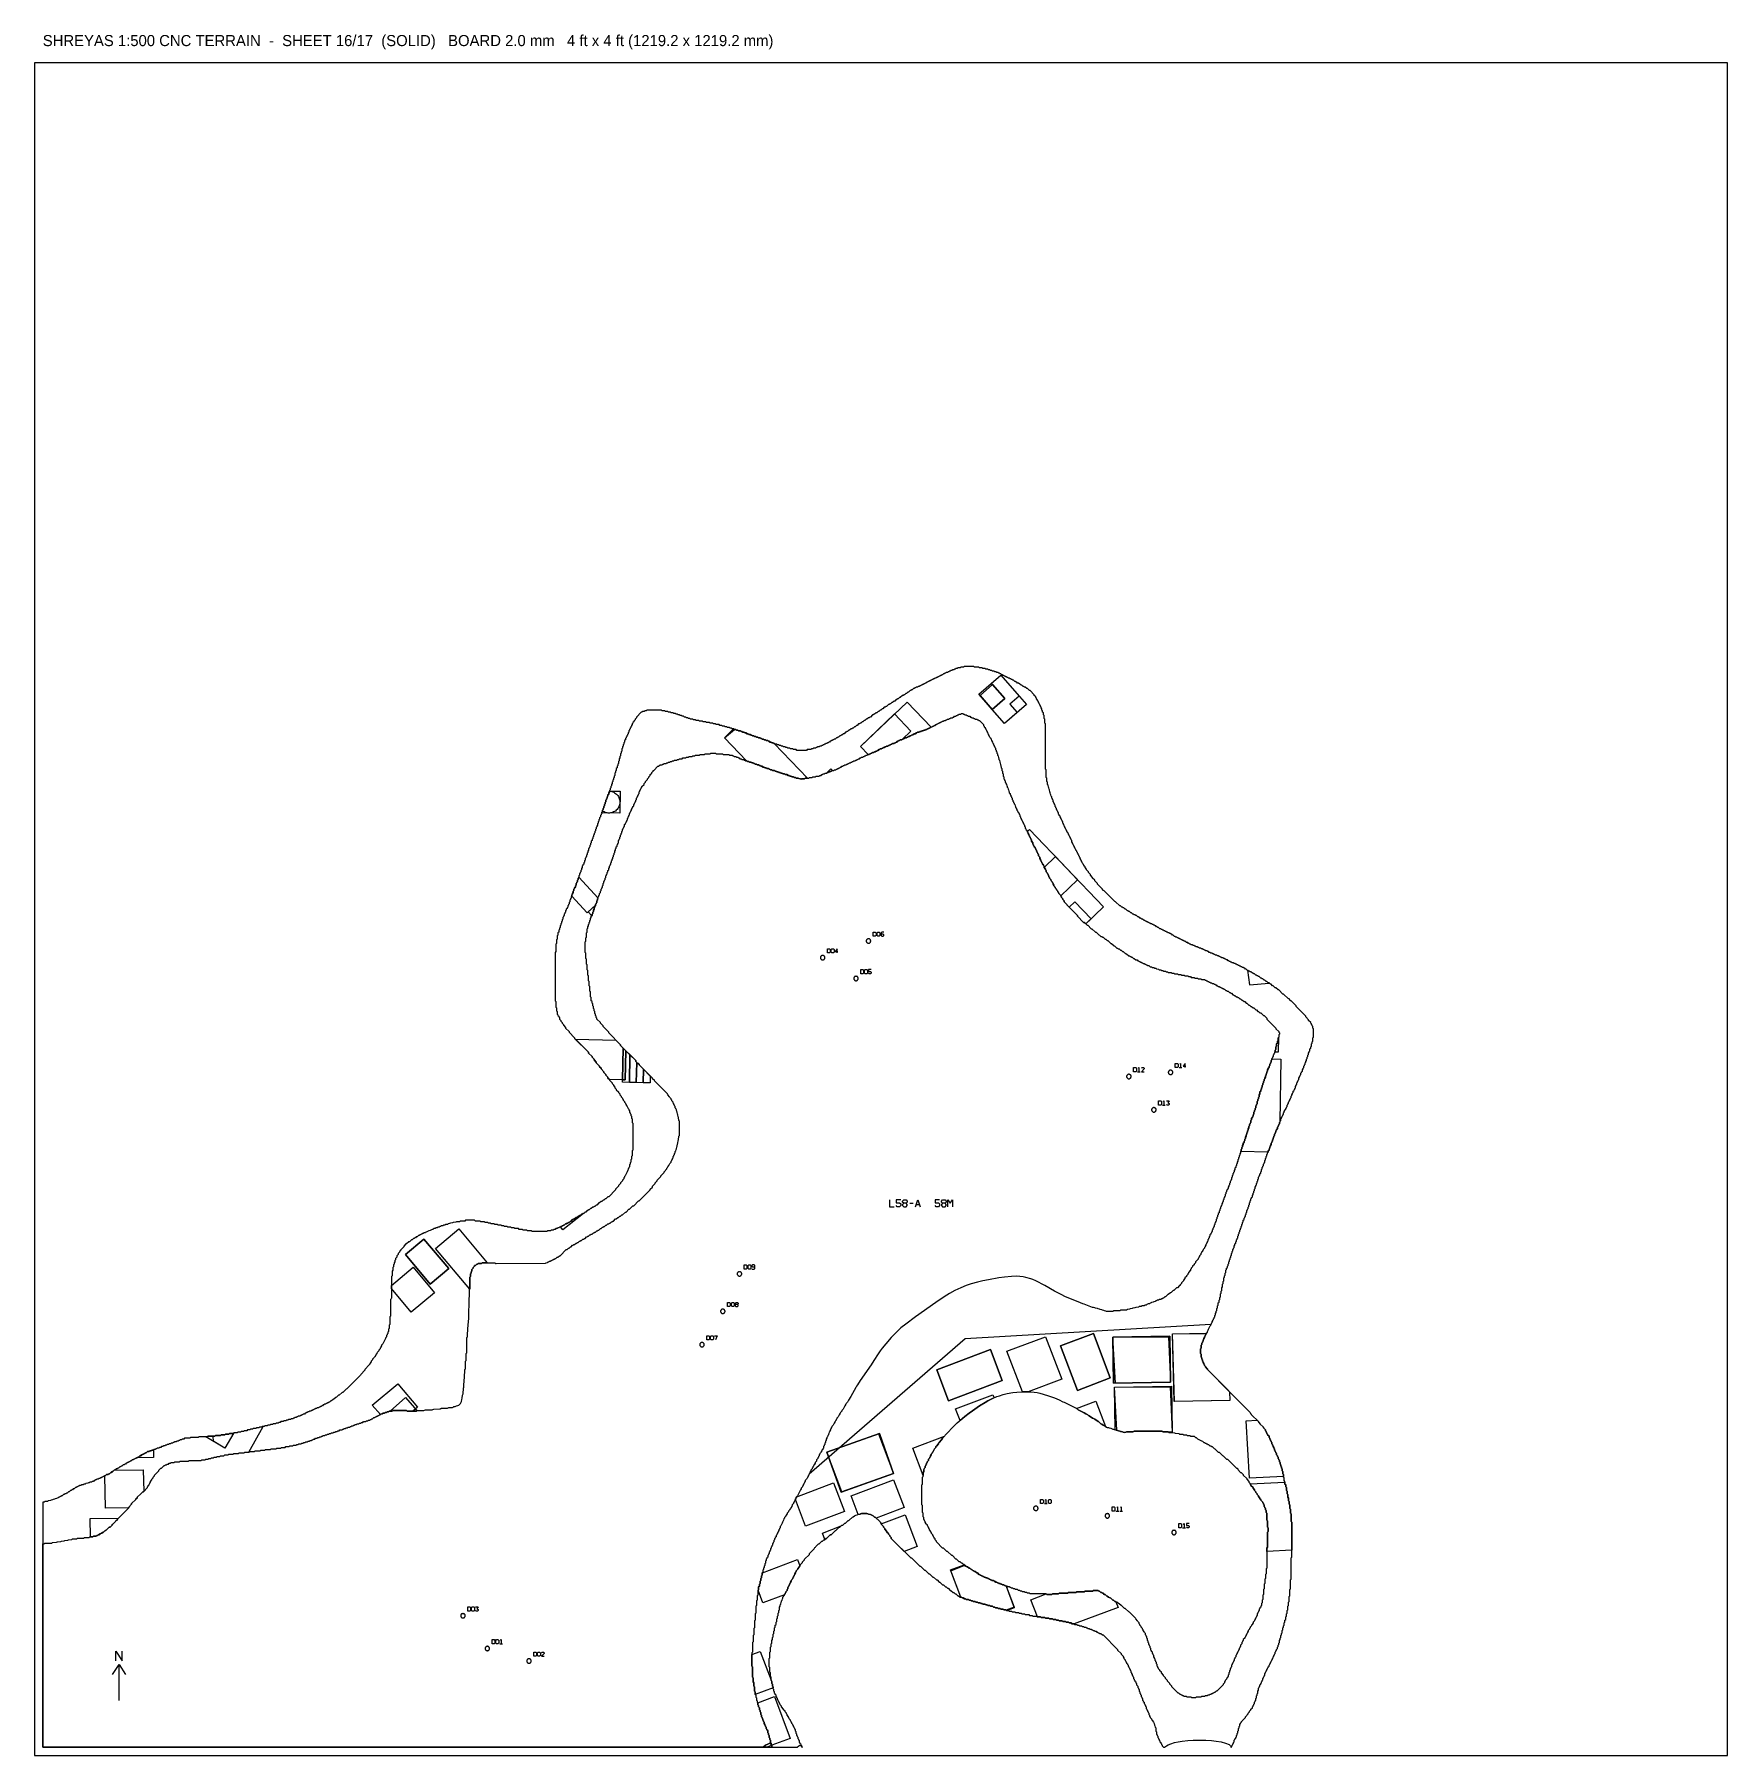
# Model space of a CAD drawing. Header units: millimetres. Extents: x 0 to 1219, y 0 to 1240.
import ezdxf

# ---------------------------------------------------------------- set-up
doc = ezdxf.new("R2010")
doc.units = ezdxf.units.MM
for name, color, linetype in [('CUT_DOWEL_3.2', 2, 'Continuous'), ('CUT_OUTER', 1, 'Continuous'), ('CUT_SOCKET_BLDG', 4, 'Continuous'), ('ENGRAVE_BLDG_BOX', 5, 'Continuous'), ('ENGRAVE_BLDG_FOOTPRINT', 8, 'Continuous'), ('ENGRAVE_NEXT', 3, 'Continuous'), ('ENGRAVE_NORTH', 2, 'Continuous'), ('ENGRAVE_SITE_BOUNDARY', 6, 'Continuous'), ('ENGRAVE_TEXT', 2, 'Continuous'), ('NOTES', 7, 'Continuous'), ('SHEET_EDGE', 7, 'Continuous')]:
    doc.layers.add(name, color=color, linetype=linetype)

msp = doc.modelspace()

# ---------------------------------------------------------------- texts
at = {"layer": 'NOTES'}
msp.add_text('SHREYAS 1:500 CNC TERRAIN  -  SHEET 16/17  (SOLID)   BOARD 2.0 mm   4 ft x 4 ft (1219.2 x 1219.2 mm)', height=8, dxfattribs=at).set_placement((6, 1231.2))

# ---------------------------------------------------------------- linework, layer by layer
at = {"layer": 'CUT_DOWEL_3.2'}
for points in [[(602.2, 586.7), (602.2, 586.9), (602.1, 587.1), (602.1, 587.3), (602, 587.5), (601.9, 587.7), (601.7, 587.8), (601.6, 588), (601.4, 588.1), (601.2, 588.2), (601, 588.2), (600.8, 588.3), (600.6, 588.3), (600.4, 588.3), (600.2, 588.2), (600, 588.2), (599.8, 588.1), (599.6, 588), (599.4, 587.8), (599.3, 587.7), (599.2, 587.5), (599.1, 587.3), (599, 587.1), (599, 586.9), (599, 586.7), (599, 586.5), (599, 586.3), (599.1, 586.1), (599.2, 585.9), (599.3, 585.7), (599.4, 585.6), (599.6, 585.4), (599.8, 585.3), (600, 585.2), (600.2, 585.1), (600.4, 585.1), (600.6, 585.1), (600.8, 585.1), (601, 585.1), (601.2, 585.2), (601.4, 585.3), (601.6, 585.4), (601.7, 585.6), (601.9, 585.7), (602, 585.9), (602.1, 586.1), (602.1, 586.3), (602.2, 586.5), (602.2, 586.7)], [(569.2, 574.7), (569.2, 574.9), (569.1, 575.1), (569.1, 575.3), (569, 575.5), (568.9, 575.7), (568.7, 575.8), (568.6, 576), (568.4, 576.1), (568.2, 576.2), (568, 576.2), (567.8, 576.3), (567.6, 576.3), (567.4, 576.3), (567.2, 576.2), (567, 576.2), (566.8, 576.1), (566.6, 576), (566.4, 575.8), (566.3, 575.7), (566.2, 575.5), (566.1, 575.3), (566, 575.1), (566, 574.9), (566, 574.7), (566, 574.5), (566, 574.3), (566.1, 574.1), (566.2, 573.9), (566.3, 573.7), (566.4, 573.6), (566.6, 573.4), (566.8, 573.3), (567, 573.2), (567.2, 573.1), (567.4, 573.1), (567.6, 573.1), (567.8, 573.1), (568, 573.1), (568.2, 573.2), (568.4, 573.3), (568.6, 573.4), (568.7, 573.6), (568.9, 573.7), (569, 573.9), (569.1, 574.1), (569.1, 574.3), (569.2, 574.5), (569.2, 574.7)], [(593.2, 559.7), (593.2, 559.9), (593.1, 560.1), (593.1, 560.3), (593, 560.5), (592.9, 560.7), (592.7, 560.8), (592.6, 561), (592.4, 561.1), (592.2, 561.2), (592, 561.2), (591.8, 561.3), (591.6, 561.3), (591.4, 561.3), (591.2, 561.2), (591, 561.2), (590.8, 561.1), (590.6, 561), (590.4, 560.8), (590.3, 560.7), (590.2, 560.5), (590.1, 560.3), (590, 560.1), (590, 559.9), (590, 559.7), (590, 559.5), (590, 559.3), (590.1, 559.1), (590.2, 558.9), (590.3, 558.7), (590.4, 558.6), (590.6, 558.4), (590.8, 558.3), (591, 558.2), (591.2, 558.1), (591.4, 558.1), (591.6, 558.1), (591.8, 558.1), (592, 558.1), (592.2, 558.2), (592.4, 558.3), (592.6, 558.4), (592.7, 558.6), (592.9, 558.7), (593, 558.9), (593.1, 559.1), (593.1, 559.3), (593.2, 559.5), (593.2, 559.7)], [(789.7, 489.1), (789.7, 489.3), (789.7, 489.5), (789.6, 489.7), (789.5, 489.9), (789.4, 490), (789.2, 490.2), (789.1, 490.3), (788.9, 490.5), (788.7, 490.5), (788.5, 490.6), (788.3, 490.7), (788.1, 490.7), (787.9, 490.7), (787.7, 490.6), (787.5, 490.5), (787.3, 490.5), (787.1, 490.3), (787, 490.2), (786.8, 490), (786.7, 489.9), (786.6, 489.7), (786.6, 489.5), (786.5, 489.3), (786.5, 489.1), (786.5, 488.9), (786.6, 488.7), (786.6, 488.5), (786.7, 488.3), (786.8, 488.1), (787, 487.9), (787.1, 487.8), (787.3, 487.7), (787.5, 487.6), (787.7, 487.5), (787.9, 487.5), (788.1, 487.5), (788.3, 487.5), (788.5, 487.5), (788.7, 487.6), (788.9, 487.7), (789.1, 487.8), (789.2, 487.9), (789.4, 488.1), (789.5, 488.3), (789.6, 488.5), (789.7, 488.7), (789.7, 488.9), (789.7, 489.1)], [(819.7, 492.1), (819.7, 492.3), (819.7, 492.5), (819.6, 492.7), (819.5, 492.9), (819.4, 493), (819.2, 493.2), (819.1, 493.3), (818.9, 493.5), (818.7, 493.5), (818.5, 493.6), (818.3, 493.7), (818.1, 493.7), (817.9, 493.7), (817.7, 493.6), (817.5, 493.5), (817.3, 493.5), (817.1, 493.3), (817, 493.2), (816.8, 493), (816.7, 492.9), (816.6, 492.7), (816.6, 492.5), (816.5, 492.3), (816.5, 492.1), (816.5, 491.9), (816.6, 491.7), (816.6, 491.5), (816.7, 491.3), (816.8, 491.1), (817, 490.9), (817.1, 490.8), (817.3, 490.7), (817.5, 490.6), (817.7, 490.5), (817.9, 490.5), (818.1, 490.5), (818.3, 490.5), (818.5, 490.5), (818.7, 490.6), (818.9, 490.7), (819.1, 490.8), (819.2, 490.9), (819.4, 491.1), (819.5, 491.3), (819.6, 491.5), (819.7, 491.7), (819.7, 491.9), (819.7, 492.1)], [(807.7, 465.1), (807.7, 465.3), (807.7, 465.5), (807.6, 465.7), (807.5, 465.9), (807.4, 466), (807.2, 466.2), (807.1, 466.3), (806.9, 466.5), (806.7, 466.5), (806.5, 466.6), (806.3, 466.7), (806.1, 466.7), (805.9, 466.7), (805.7, 466.6), (805.5, 466.5), (805.3, 466.5), (805.1, 466.3), (805, 466.2), (804.8, 466), (804.7, 465.9), (804.6, 465.7), (804.6, 465.5), (804.5, 465.3), (804.5, 465.1), (804.5, 464.9), (804.6, 464.7), (804.6, 464.5), (804.7, 464.3), (804.8, 464.1), (805, 463.9), (805.1, 463.8), (805.3, 463.7), (805.5, 463.6), (805.7, 463.5), (805.9, 463.5), (806.1, 463.5), (806.3, 463.5), (806.5, 463.5), (806.7, 463.6), (806.9, 463.7), (807.1, 463.8), (807.2, 463.9), (807.4, 464.1), (807.5, 464.3), (807.6, 464.5), (807.7, 464.7), (807.7, 464.9), (807.7, 465.1)], [(509.3, 347), (509.3, 347.2), (509.2, 347.4), (509.2, 347.6), (509.1, 347.8), (509, 347.9), (508.8, 348.1), (508.7, 348.2), (508.5, 348.3), (508.3, 348.4), (508.1, 348.5), (507.9, 348.5), (507.7, 348.6), (507.5, 348.5), (507.3, 348.5), (507.1, 348.4), (506.9, 348.3), (506.7, 348.2), (506.6, 348.1), (506.4, 347.9), (506.3, 347.8), (506.2, 347.6), (506.1, 347.4), (506.1, 347.2), (506.1, 347), (506.1, 346.7), (506.1, 346.5), (506.2, 346.3), (506.3, 346.2), (506.4, 346), (506.6, 345.8), (506.7, 345.7), (506.9, 345.6), (507.1, 345.5), (507.3, 345.4), (507.5, 345.4), (507.7, 345.4), (507.9, 345.4), (508.1, 345.4), (508.3, 345.5), (508.5, 345.6), (508.7, 345.7), (508.8, 345.8), (509, 346), (509.1, 346.2), (509.2, 346.3), (509.2, 346.5), (509.3, 346.7), (509.3, 347)], [(497.3, 320), (497.3, 320.2), (497.2, 320.4), (497.2, 320.6), (497.1, 320.8), (497, 320.9), (496.8, 321.1), (496.7, 321.2), (496.5, 321.3), (496.3, 321.4), (496.1, 321.5), (495.9, 321.5), (495.7, 321.6), (495.5, 321.5), (495.3, 321.5), (495.1, 321.4), (494.9, 321.3), (494.7, 321.2), (494.6, 321.1), (494.4, 320.9), (494.3, 320.8), (494.2, 320.6), (494.1, 320.4), (494.1, 320.2), (494.1, 320), (494.1, 319.7), (494.1, 319.5), (494.2, 319.3), (494.3, 319.2), (494.4, 319), (494.6, 318.8), (494.7, 318.7), (494.9, 318.6), (495.1, 318.5), (495.3, 318.4), (495.5, 318.4), (495.7, 318.4), (495.9, 318.4), (496.1, 318.4), (496.3, 318.5), (496.5, 318.6), (496.7, 318.7), (496.8, 318.8), (497, 319), (497.1, 319.2), (497.2, 319.3), (497.2, 319.5), (497.3, 319.7), (497.3, 320)], [(482.3, 296), (482.3, 296.2), (482.2, 296.4), (482.2, 296.6), (482.1, 296.8), (482, 296.9), (481.8, 297.1), (481.7, 297.2), (481.5, 297.3), (481.3, 297.4), (481.1, 297.5), (480.9, 297.5), (480.7, 297.6), (480.5, 297.5), (480.3, 297.5), (480.1, 297.4), (479.9, 297.3), (479.7, 297.2), (479.6, 297.1), (479.4, 296.9), (479.3, 296.8), (479.2, 296.6), (479.1, 296.4), (479.1, 296.2), (479.1, 296), (479.1, 295.7), (479.1, 295.5), (479.2, 295.3), (479.3, 295.2), (479.4, 295), (479.6, 294.8), (479.7, 294.7), (479.9, 294.6), (480.1, 294.5), (480.3, 294.4), (480.5, 294.4), (480.7, 294.4), (480.9, 294.4), (481.1, 294.4), (481.3, 294.5), (481.5, 294.6), (481.7, 294.7), (481.8, 294.8), (482, 295), (482.1, 295.2), (482.2, 295.3), (482.2, 295.5), (482.3, 295.7), (482.3, 296)], [(722.7, 178.1), (722.7, 178.3), (722.6, 178.5), (722.6, 178.7), (722.5, 178.9), (722.4, 179.1), (722.2, 179.2), (722.1, 179.4), (721.9, 179.5), (721.7, 179.6), (721.5, 179.6), (721.3, 179.7), (721.1, 179.7), (720.9, 179.7), (720.7, 179.6), (720.5, 179.6), (720.3, 179.5), (720.1, 179.4), (720, 179.2), (719.8, 179.1), (719.7, 178.9), (719.6, 178.7), (719.5, 178.5), (719.5, 178.3), (719.5, 178.1), (719.5, 177.9), (719.5, 177.7), (719.6, 177.5), (719.7, 177.3), (719.8, 177.1), (720, 177), (720.1, 176.8), (720.3, 176.7), (720.5, 176.6), (720.7, 176.5), (720.9, 176.5), (721.1, 176.5), (721.3, 176.5), (721.5, 176.5), (721.7, 176.6), (721.9, 176.7), (722.1, 176.8), (722.2, 177), (722.4, 177.1), (722.5, 177.3), (722.6, 177.5), (722.6, 177.7), (722.7, 177.9), (722.7, 178.1)], [(774.2, 172.7), (774.2, 172.9), (774.1, 173.1), (774.1, 173.3), (774, 173.5), (773.8, 173.7), (773.7, 173.8), (773.6, 174), (773.4, 174.1), (773.2, 174.2), (773, 174.2), (772.8, 174.3), (772.6, 174.3), (772.4, 174.3), (772.2, 174.2), (772, 174.2), (771.8, 174.1), (771.6, 174), (771.4, 173.8), (771.3, 173.7), (771.2, 173.5), (771.1, 173.3), (771, 173.1), (771, 172.9), (771, 172.7), (771, 172.5), (771, 172.3), (771.1, 172.1), (771.2, 171.9), (771.3, 171.7), (771.4, 171.6), (771.6, 171.4), (771.8, 171.3), (772, 171.2), (772.2, 171.1), (772.4, 171.1), (772.6, 171.1), (772.8, 171.1), (773, 171.1), (773.2, 171.2), (773.4, 171.3), (773.6, 171.4), (773.7, 171.6), (773.8, 171.7), (774, 171.9), (774.1, 172.1), (774.1, 172.3), (774.2, 172.5), (774.2, 172.7)], [(822.2, 160.7), (822.2, 160.9), (822.1, 161.1), (822.1, 161.3), (822, 161.5), (821.8, 161.7), (821.7, 161.8), (821.6, 162), (821.4, 162.1), (821.2, 162.2), (821, 162.2), (820.8, 162.3), (820.6, 162.3), (820.4, 162.3), (820.2, 162.2), (820, 162.2), (819.8, 162.1), (819.6, 162), (819.4, 161.8), (819.3, 161.7), (819.2, 161.5), (819.1, 161.3), (819, 161.1), (819, 160.9), (819, 160.7), (819, 160.5), (819, 160.3), (819.1, 160.1), (819.2, 159.9), (819.3, 159.7), (819.4, 159.6), (819.6, 159.4), (819.8, 159.3), (820, 159.2), (820.2, 159.1), (820.4, 159.1), (820.6, 159.1), (820.8, 159.1), (821, 159.1), (821.2, 159.2), (821.4, 159.3), (821.6, 159.4), (821.7, 159.6), (821.8, 159.7), (822, 159.9), (822.1, 160.1), (822.1, 160.3), (822.2, 160.5), (822.2, 160.7)], [(310.2, 100.7), (310.2, 100.9), (310.1, 101.1), (310.1, 101.3), (310, 101.5), (309.8, 101.7), (309.7, 101.8), (309.6, 102), (309.4, 102.1), (309.2, 102.2), (309, 102.2), (308.8, 102.3), (308.6, 102.3), (308.4, 102.3), (308.2, 102.2), (308, 102.2), (307.8, 102.1), (307.6, 102), (307.4, 101.8), (307.3, 101.7), (307.2, 101.5), (307.1, 101.3), (307, 101.1), (307, 100.9), (307, 100.7), (307, 100.5), (307, 100.3), (307.1, 100.1), (307.2, 99.9), (307.3, 99.7), (307.4, 99.6), (307.6, 99.4), (307.8, 99.3), (308, 99.2), (308.2, 99.1), (308.4, 99.1), (308.6, 99.1), (308.8, 99.1), (309, 99.1), (309.2, 99.2), (309.4, 99.3), (309.6, 99.4), (309.7, 99.6), (309.8, 99.7), (310, 99.9), (310.1, 100.1), (310.1, 100.3), (310.2, 100.5), (310.2, 100.7)], [(327.7, 77.1), (327.7, 77.3), (327.6, 77.5), (327.6, 77.7), (327.5, 77.9), (327.4, 78.1), (327.2, 78.2), (327.1, 78.4), (326.9, 78.5), (326.7, 78.6), (326.5, 78.6), (326.3, 78.7), (326.1, 78.7), (325.9, 78.7), (325.7, 78.6), (325.5, 78.6), (325.3, 78.5), (325.1, 78.4), (325, 78.2), (324.8, 78.1), (324.7, 77.9), (324.6, 77.7), (324.5, 77.5), (324.5, 77.3), (324.5, 77.1), (324.5, 76.9), (324.5, 76.7), (324.6, 76.5), (324.7, 76.3), (324.8, 76.1), (325, 76), (325.1, 75.8), (325.3, 75.7), (325.5, 75.6), (325.7, 75.6), (325.9, 75.5), (326.1, 75.5), (326.3, 75.5), (326.5, 75.6), (326.7, 75.6), (326.9, 75.7), (327.1, 75.8), (327.2, 76), (327.4, 76.1), (327.5, 76.3), (327.6, 76.5), (327.6, 76.7), (327.7, 76.9), (327.7, 77.1)], [(357.7, 68.1), (357.7, 68.3), (357.6, 68.5), (357.6, 68.7), (357.5, 68.9), (357.4, 69.1), (357.2, 69.2), (357.1, 69.4), (356.9, 69.5), (356.7, 69.6), (356.5, 69.6), (356.3, 69.7), (356.1, 69.7), (355.9, 69.7), (355.7, 69.6), (355.5, 69.6), (355.3, 69.5), (355.1, 69.4), (355, 69.2), (354.8, 69.1), (354.7, 68.9), (354.6, 68.7), (354.5, 68.5), (354.5, 68.3), (354.5, 68.1), (354.5, 67.9), (354.5, 67.7), (354.6, 67.5), (354.7, 67.3), (354.8, 67.1), (355, 67), (355.1, 66.8), (355.3, 66.7), (355.5, 66.6), (355.7, 66.6), (355.9, 66.5), (356.1, 66.5), (356.3, 66.5), (356.5, 66.6), (356.7, 66.6), (356.9, 66.7), (357.1, 66.8), (357.2, 67), (357.4, 67.1), (357.5, 67.3), (357.6, 67.5), (357.6, 67.7), (357.7, 67.9), (357.7, 68.1)]]:
    msp.add_lwpolyline(points, close=True, dxfattribs=at)
at = {"layer": 'CUT_OUTER'}
msp.add_lwpolyline([(6, 6), (549.2, 6), (550.5, 6.9), (551, 7.2), (551.5, 7.4), (552.4, 6.5), (552.5, 6), (553, 6), (552.5, 6.5), (552.5, 7), (552, 7.5), (552, 8), (551.5, 8.5), (551.5, 9), (551, 9.5), (551, 10.5), (550.5, 11), (550.5, 11.5), (550, 12), (550, 13), (549.5, 13.5), (549.5, 14), (549, 14.5), (549, 15.5), (548.5, 16), (548.5, 17), (548, 17.5), (548, 18.5), (547.5, 19), (547.5, 19.5), (547, 20), (547, 20.5), (546.5, 21), (546.5, 21.5), (546, 22), (546, 22.5), (545.5, 23), (545.5, 23.5), (545, 24), (545, 24.5), (544.5, 25), (544.5, 25.5), (543.5, 26.5), (543.5, 27), (543, 27.5), (543, 28), (542, 29), (542, 29.5), (541.5, 30), (541.5, 30.5), (540.5, 31.5), (540.5, 32), (539.5, 33), (539.5, 33.5), (538, 35), (538, 35.5), (537, 36.5), (537, 37), (536.5, 37.5), (536.5, 38), (536, 38.5), (536, 39), (535.5, 39.5), (535.5, 40), (535, 40.5), (535, 41), (534.5, 41.5), (534.5, 42), (534, 42.5), (534, 43.5), (533.5, 44), (533.5, 44.5), (533, 45), (533, 46), (532.5, 46.5), (532.5, 47.5), (532, 48), (532, 49.5), (531.5, 50), (531.5, 51.5), (531, 52), (531, 53.5), (530.5, 54), (530.5, 56.5), (530, 57), (530, 59.5), (529.5, 60), (529.5, 63.5), (529, 64), (529, 70), (529.5, 70.5), (529.5, 74.5), (530, 75), (530, 78), (530.5, 78.5), (530.5, 80.5), (531, 81), (531, 83), (531.5, 83.5), (531.5, 85), (532, 85.5), (532, 87.5), (532.5, 88), (532.5, 89.5), (533, 90), (533, 92), (533.5, 92.5), (533.5, 94), (534, 94.5), (534, 96), (534.5, 96.5), (534.5, 98.5), (535, 99), (535, 100.5), (535.5, 101), (535.5, 102.5), (536, 103), (536, 104.5), (536.5, 105), (536.5, 107), (537, 107.5), (537, 108.5), (537.5, 109), (537.6, 110.5), (538, 110.9), (538, 111.5), (538.5, 112), (538.6, 113), (539, 113.4), (539, 114), (539.5, 114.5), (539.5, 115), (540, 115.5), (540, 116), (540.5, 116.5), (540.5, 117), (541, 117.5), (541, 118), (542, 119), (542, 119.5), (542.5, 120), (542.6, 121), (543, 121.5), (543, 122), (543.5, 122.5), (543.5, 123), (544, 123.5), (544, 124), (544.5, 124.5), (544.5, 125), (545, 125.5), (545, 126), (545.5, 126.5), (545.6, 127), (546, 127.5), (546.1, 128), (546.5, 128.5), (546.6, 129), (547, 129.5), (547.1, 130), (547.5, 130.5), (547.6, 131), (548, 131.5), (548.1, 132), (548.5, 132.5), (548.6, 133), (549.5, 133.9), (549.6, 134.5), (550.5, 135.5), (550.6, 136), (551.5, 137), (551.6, 137.5), (553, 139), (553.1, 139.5), (554.5, 141), (554.6, 141.5), (558, 144.9), (558.1, 145.5), (561.5, 148.9), (561.6, 149.5), (562, 149.9), (562.5, 150), (562.6, 150.5), (564.5, 152.4), (565.1, 152.5), (567, 154.4), (567.5, 154.5), (568.5, 155.4), (569, 155.5), (570, 156.4), (570.6, 156.5), (573, 158.9), (573.6, 159), (576.5, 161.9), (577.1, 162), (579.5, 164.4), (580, 164.4), (581.5, 165.9), (582, 165.9), (583.5, 167.4), (584, 167.4), (584.1, 167.5), (586, 169.3), (586.5, 169.4), (586.6, 169.5), (589, 171.8), (589.5, 171.9), (590.5, 172.7), (591, 172.8), (591.5, 173.2), (592.5, 173.4), (593, 173.7), (594.5, 173.9), (594.8, 174), (595, 174.2), (595.5, 174.3), (597.5, 174.3), (599.5, 174.3), (600, 174.2), (600.5, 173.8), (602, 173.7), (602.5, 173.3), (603, 173.2), (603.5, 172.8), (604, 172.7), (605, 171.8), (605.5, 171.7), (608.8, 168.5), (608.9, 168), (609.8, 167), (609.9, 166.5), (611.4, 165), (611.4, 164.5), (612.4, 163.5), (612.4, 163), (613.9, 161.5), (613.9, 161), (614.9, 160), (614.9, 159.5), (615.9, 158.5), (616, 158), (616.9, 157), (617, 156.4), (631, 142.5), (631.5, 142.5), (637.5, 136.5), (638, 136.5), (641, 133.5), (641.5, 133.5), (644, 131), (644.5, 131), (647, 128.5), (647.5, 128.5), (649.5, 126.5), (650, 126.5), (651.5, 125), (652, 125), (654, 123), (654.5, 123), (656, 121.5), (656.5, 121.5), (657.5, 120.5), (658, 120.5), (659.5, 119), (660, 119), (661.5, 117.5), (662, 117.5), (663, 116.5), (663.5, 116.5), (665, 115), (665.5, 115), (666.5, 114), (667.5, 114), (668, 113.5), (669, 113.5), (669.5, 113), (670.5, 113), (671, 112.5), (672.5, 112.5), (673, 112), (674, 112), (674.5, 111.5), (675.5, 111.5), (676, 111), (677.5, 111), (678, 110.5), (679, 110.5), (679.5, 110), (681, 110), (681.5, 109.5), (682.5, 109.5), (683, 109), (684.5, 109), (685, 108.5), (686, 108.5), (686.5, 108), (688, 108), (688.5, 107.5), (690, 107.5), (690.5, 107), (691.5, 107), (692, 106.5), (693.5, 106.5), (694, 106), (695.5, 106), (696, 105.5), (697.5, 105.5), (698, 105), (699.5, 105), (700, 104.5), (701.5, 104.5), (702, 104), (703.5, 104), (704, 103.5), (706, 103.5), (706.5, 103), (708.5, 103), (709, 102.5), (710.5, 102.5), (711, 102), (713, 102), (713.5, 101.5), (716, 101.5), (716.5, 101), (718.5, 101), (719, 100.5), (721.5, 100.5), (722, 100), (724.5, 100), (725, 99.5), (727.5, 99.5), (728, 99), (730.5, 99), (731, 98.5), (733, 98.5), (733.5, 98), (735.5, 98), (736, 97.5), (737.5, 97.5), (738, 97), (740, 97), (740.5, 96.5), (742.5, 96.5), (743, 96), (744.5, 96), (745, 95.5), (746.5, 95.5), (747, 95), (748.5, 95), (749, 94.5), (750.5, 94.5), (751, 94), (752, 94), (752.5, 93.5), (754, 93.5), (754.5, 93), (755.5, 93), (756, 92.5), (757, 92.5), (757.5, 92), (758, 92), (758.5, 91.5), (759.5, 91.5), (760, 91), (761, 91), (761.5, 90.5), (762, 90.5), (762.5, 90), (763, 90), (763.5, 89.5), (764.5, 89.5), (765, 89), (765.5, 89), (766, 88.5), (766.5, 88.5), (767, 88), (768, 87.9), (769, 87), (769.5, 87), (780, 76.5), (780, 76), (782.5, 73.5), (782.5, 73), (784, 71.5), (784, 71), (784.5, 70.5), (784.5, 70), (785.5, 69), (785.5, 68.5), (786, 68), (786, 67.5), (786.5, 67), (786.5, 66.5), (787, 66), (787, 65.5), (787.5, 65), (787.5, 64.5), (788, 64), (788, 63.5), (788.5, 63), (788.5, 62.5), (789, 62), (789, 61.5), (789.5, 61), (789.5, 60), (790, 59.5), (790, 59), (790.5, 58.5), (790.5, 58), (791, 57.5), (791, 57), (791.5, 56.5), (791.5, 55.5), (792, 55), (792, 54.5), (792.5, 54), (792.5, 53.5), (793, 53), (793, 52.5), (793.5, 52), (793.5, 51), (794.5, 50), (794.5, 49), (795, 48.5), (795, 48), (795.5, 47.5), (795.5, 46.5), (796, 46), (796, 45), (796.5, 44.5), (796.5, 44), (797, 43.5), (797, 42.5), (797.5, 42), (797.5, 41.5), (798, 41), (798, 40), (798.5, 39.5), (798.5, 39), (799, 38.5), (799, 37.5), (799.5, 37), (799.5, 36.5), (800, 36), (800, 35.5), (800.5, 35), (800.5, 34), (801, 33.5), (801, 33), (801.5, 32.5), (801.5, 32), (802, 31.5), (802, 31), (802.5, 30.5), (802.5, 29.5), (803, 29), (803, 28.5), (803.5, 28), (803.5, 27.5), (804.5, 26.5), (804.5, 26), (805, 25.5), (805, 25), (805.9, 24), (806, 23.5), (806.4, 23), (806.5, 22), (806.9, 21.5), (807, 20.5), (807.4, 20), (807.5, 17.5), (808, 17), (808, 15.5), (808.5, 15), (808.5, 14.5), (809, 14), (809, 13), (809.5, 12.5), (809.5, 12), (810, 11.5), (810, 11), (810.5, 10.5), (810.5, 10), (811, 9.5), (811, 9), (811.5, 8.5), (811.5, 8), (812, 7.5), (812, 7), (813, 6), (814.1, 6), (814.5, 6.5), (815.1, 7), (816.5, 7.7), (818.2, 8.5), (821, 9.4), (823.5, 9.9), (826.5, 10.4), (830.5, 10.8), (834.5, 11), (839, 11.1), (843.5, 11), (847.5, 10.8), (851, 10.4), (854.5, 9.8), (857.7, 9), (860.2, 8), (860.9, 7.5), (861.3, 7), (861.5, 6.5), (861.4, 6), (862, 6), (862, 6.5), (862.5, 7), (862.5, 7.5), (863, 8), (863, 8.5), (863.5, 9), (863.5, 9.5), (864, 10), (864, 11), (864.5, 11.5), (864.5, 12), (865, 12.5), (865, 13), (865.5, 13.5), (865.5, 14.5), (866, 15), (866, 16), (866.5, 16.5), (866.5, 17.5), (867, 18), (867.1, 19.5), (867.5, 20), (867.6, 21), (868, 21.5), (868.1, 22.5), (868.5, 23), (868.6, 23.5), (869.5, 24.5), (869.6, 25), (872, 27.5), (872, 28), (874, 30), (874, 30.5), (875, 31.5), (875, 32), (876, 33), (876, 33.5), (877, 34.5), (877, 35), (877.5, 35.5), (877.5, 36), (878, 36.5), (878, 37), (878.5, 37.5), (878.5, 38.5), (879, 39), (879, 39.5), (879.5, 40), (879.5, 41), (880, 41.5), (880, 43), (880.5, 43.5), (880.5, 44.5), (881, 45), (881, 46.5), (881.5, 47), (881.5, 48.5), (882, 49), (882, 49.5), (882.5, 50), (882.5, 51), (883, 51.5), (883, 52), (883.5, 52.5), (883.5, 53), (884, 53.5), (884, 54), (884.5, 54.5), (884.5, 55.5), (885, 56), (885, 56.5), (885.5, 57), (885.5, 57.5), (886, 58), (886, 59), (886.5, 59.5), (886.5, 60), (887, 60.5), (887, 61), (887.5, 61.5), (887.5, 62), (888, 62.5), (888, 63), (888.5, 63.5), (888.5, 64), (889, 64.5), (889, 65), (889.5, 65.5), (889.5, 66), (890, 66.5), (890, 67), (890.5, 67.5), (890.5, 68), (891, 68.5), (891, 69), (891.5, 69.5), (891.5, 70), (892, 70.5), (892, 71), (892.5, 71.5), (892.5, 72), (893, 72.5), (893, 73), (893.5, 73.5), (893.5, 74.5), (894, 75), (894, 75.5), (894.5, 76), (894.5, 76.5), (895, 77), (895, 78), (895.5, 78.5), (895.5, 79.5), (896, 80), (896, 81), (896.5, 81.5), (896.5, 83), (897, 83.5), (897, 84.5), (897.5, 85), (897.5, 86.5), (898, 87), (898, 88), (898.5, 88.5), (898.5, 90), (899, 90.5), (899, 92), (899.5, 92.5), (899.5, 93.5), (900, 94), (900, 95.5), (900.5, 96), (900.5, 97.5), (901, 98), (901, 100), (901.5, 100.5), (901.5, 102), (902, 102.5), (902, 104.5), (902.5, 105), (902.5, 107.5), (903, 108), (903, 110.5), (903.5, 111), (903.5, 114.5), (904, 115), (904, 119.5), (904.5, 120), (904.5, 126.5), (905, 127), (905, 142.5), (905.5, 143), (905.5, 168), (905, 168.5), (905, 174), (904.5, 174.5), (904.5, 177.5), (904, 178), (904, 180.5), (903.5, 181), (903.5, 183), (903, 183.5), (903, 185.5), (902.5, 186), (902.5, 188), (902, 188.5), (902, 190.5), (901.5, 191), (901.5, 193), (901, 193.5), (901, 195), (900.5, 195.5), (900.5, 197.5), (900, 198), (900, 200), (899.5, 200.5), (899.5, 202.5), (899, 203), (899, 204.5), (898.5, 205), (898.5, 206.5), (898, 207), (898, 208), (897.5, 208.5), (897.5, 209.5), (897, 210), (897, 211), (896.5, 211.5), (896.5, 212.5), (896, 213), (896, 213.5), (895.5, 214), (895.5, 215), (895, 215.5), (895, 216), (894.5, 216.5), (894.5, 217.5), (894, 218), (894, 218.5), (893.5, 219), (893.5, 219.5), (893, 220), (893, 221), (892.5, 221.5), (892.5, 222), (892, 222.5), (892, 223), (891.5, 223.5), (891.5, 224), (891, 224.5), (891, 225.5), (890.5, 226), (890.5, 226.5), (890, 227), (890, 227.5), (889.5, 228), (889.5, 228.5), (889, 229), (889, 230), (888, 231), (888, 231.5), (887.5, 232), (887.5, 232.5), (887, 233), (887, 233.5), (886.5, 234), (886.5, 234.5), (885, 236), (885, 236.5), (882.5, 239), (882.5, 239.5), (882, 239.6), (881.6, 240), (881.5, 240.5), (876.5, 245.5), (876.5, 246), (876, 246.1), (875.6, 246.5), (875.5, 247), (844.6, 278), (844.6, 278.5), (844.5, 278.6), (843.2, 280), (843.1, 280.5), (842.6, 281), (842.6, 281.5), (842.1, 282), (842.1, 282.5), (841.6, 283), (841.6, 283.5), (841.2, 284), (841.1, 285), (840.7, 285.5), (840.6, 286.5), (840.2, 287), (840.1, 289), (839.7, 289.5), (839.6, 291), (839.7, 293), (840.1, 293.5), (840.2, 295.5), (840.6, 296), (840.6, 297), (841.1, 297.5), (841.1, 298), (841.6, 298.5), (841.6, 299.5), (842.1, 300), (842.1, 300.5), (842.6, 301), (842.6, 301.5), (843.1, 302), (843.1, 302.5), (843.6, 303), (843.6, 303.5), (844.1, 304), (844.1, 304.5), (844.6, 305), (844.6, 305.5), (845, 306), (845.1, 306.5), (845.5, 307), (845.6, 307.5), (846, 308), (846.1, 308.5), (846.5, 309), (846.6, 309.5), (847, 310), (847.1, 310.5), (847.5, 311), (847.6, 311.5), (848, 312), (848.1, 312.5), (848.5, 313), (848.6, 313.5), (849, 314), (849.1, 314.5), (849.5, 315), (849.5, 315.5), (850, 316), (850.1, 317), (850.5, 317.5), (850.5, 318.5), (851, 319), (851, 320), (851.5, 320.5), (851.5, 322), (852, 322.5), (852, 324), (852.5, 324.5), (852.5, 326), (853, 326.5), (853, 328), (853.5, 328.5), (853.5, 330), (854, 330.5), (854, 332.5), (854.5, 333), (854.5, 334.5), (855, 335), (855, 337), (855.5, 337.5), (855.5, 339.5), (856, 340), (856, 341.5), (856.5, 342), (856.5, 344), (857, 344.5), (857, 345.5), (857.5, 346), (857.5, 347.5), (858, 348), (858, 349.5), (858.5, 350), (858.5, 351), (859, 351.5), (859, 352.5), (859.5, 353), (859.5, 354), (860, 354.5), (860, 355.5), (860.5, 356), (860.5, 357), (861, 357.5), (861, 358.5), (861.5, 359), (861.5, 360), (862, 360.5), (862, 361.5), (862.5, 362), (862.5, 363), (863, 363.5), (863, 364.5), (863.5, 365), (863.5, 365.5), (864, 366), (864, 367), (864.5, 367.5), (864.5, 368.5), (865, 369), (865, 370), (865.5, 370.5), (865.5, 371.5), (866, 372), (866, 372.5), (866.5, 373), (866.5, 374), (867, 374.5), (867, 375.5), (867.5, 376), (867.5, 377), (868, 377.5), (868, 378.5), (868.5, 379), (868.5, 379.5), (869, 380), (869, 381), (869.5, 381.5), (869.5, 382.5), (870, 383), (870, 384), (870.5, 384.5), (870.5, 385.5), (871, 386), (871, 387), (871.5, 387.5), (871.5, 388), (872, 388.5), (872, 389.5), (872.5, 390), (872.5, 391), (873, 391.5), (873, 392.5), (873.5, 393), (873.5, 393.5), (874, 394), (874, 395), (874.5, 395.5), (874.5, 396.5), (875, 397), (875, 398), (875.5, 398.5), (875.5, 399.5), (876, 400), (876, 401), (876.5, 401.5), (876.5, 402), (877, 402.5), (877, 403.5), (877.5, 404), (877.5, 405), (878, 405.5), (878, 406.5), (878.5, 407), (878.5, 408), (879, 408.5), (879, 409.5), (879.5, 410), (879.5, 410.5), (880, 411), (880, 412), (880.5, 412.5), (880.5, 413.5), (881, 414), (881, 415), (881.5, 415.5), (881.5, 416.5), (882, 417), (882, 417.5), (882.5, 418), (882.5, 419), (883, 419.5), (883, 420.5), (883.5, 421), (883.5, 422), (884, 422.5), (884, 423.5), (884.5, 424), (884.5, 424.5), (885, 425), (885, 426), (885.5, 426.5), (885.5, 427), (886, 427.5), (886, 428.5), (886.5, 429), (886.5, 430), (887, 430.5), (887, 431.5), (887.5, 432), (887.5, 433), (888, 433.5), (888, 434), (888.5, 434.5), (888.5, 435.5), (889, 436), (889, 437), (889.5, 437.5), (889.5, 438.5), (890, 439), (890, 439.5), (890.5, 440), (890.5, 441), (891, 441.5), (891, 442), (891.5, 442.5), (891.5, 443.5), (892, 444), (892, 445), (892.5, 445.5), (892.5, 446), (893, 446.5), (893, 447.5), (893.5, 448), (893.5, 448.5), (894, 449), (894, 450), (894.5, 450.5), (894.5, 451), (895, 451.5), (895, 452.5), (895.5, 453), (895.5, 453.5), (896, 454), (896, 454.5), (896.5, 455), (896.5, 456), (897, 456.5), (897, 457), (897.5, 457.5), (897.5, 458.5), (898, 459), (898, 459.5), (898.5, 460), (898.5, 460.5), (899, 461), (899, 461.5), (899.5, 462), (899.5, 463), (900, 463.5), (900, 464), (900.5, 464.5), (900.5, 465), (901, 465.5), (901, 466), (901.5, 466.5), (901.5, 467), (902, 467.5), (902, 468.5), (902.5, 469), (902.5, 469.5), (903, 470), (903, 470.5), (903.5, 471), (903.5, 471.5), (904, 472), (904, 472.5), (904.5, 473), (904.5, 473.5), (905, 474), (905, 475), (905.5, 475.5), (905.5, 476), (906, 476.5), (906, 477), (906.5, 477.5), (906.5, 478.5), (907, 479), (907, 479.5), (907.5, 480), (907.5, 480.5), (908, 481), (908, 482), (908.5, 482.5), (908.5, 483), (909, 483.5), (909, 484.5), (909.5, 485), (909.5, 485.5), (910, 486), (910, 486.5), (910.5, 487), (910.5, 488), (911, 488.5), (911, 489), (911.5, 489.5), (911.5, 490), (912, 490.5), (912, 491.5), (912.5, 492), (912.5, 492.5), (913, 493), (913, 494), (913.5, 494.5), (913.5, 495), (914, 495.5), (914, 496.5), (914.5, 497), (914.5, 497.5), (915, 498), (915, 499), (915.5, 499.5), (915.5, 500), (916, 500.5), (916, 501.5), (916.5, 502), (916.5, 503), (917, 503.5), (917, 504.5), (917.5, 505), (917.5, 506), (918, 506.5), (918, 507), (918.5, 507.5), (918.5, 509), (919, 509.5), (919, 510.5), (919.5, 511), (919.5, 512.5), (920, 513), (920, 514), (920.5, 514.5), (920.5, 517), (921, 517.5), (921, 523.5), (920.5, 524), (920.5, 525), (920, 525.5), (920, 526), (919.5, 526.5), (919.5, 527), (919, 527.5), (919, 528), (917.5, 529.5), (917.5, 530), (915.5, 532), (915.5, 532.5), (908.5, 539.5), (908.5, 540), (908, 540.5), (905, 543.5), (904.5, 543.5), (904, 544), (904, 544.5), (903.5, 545), (903, 545), (899.5, 548.5), (899, 548.5), (896, 551.5), (895.5, 551.5), (894, 553), (893.5, 553), (892, 554.5), (891.5, 554.5), (890.5, 555.5), (890, 555.5), (889, 556.5), (888.5, 556.5), (887.5, 557.5), (887, 557.5), (886, 558.5), (885.5, 558.5), (884.5, 559.5), (884, 559.5), (883.5, 560), (883, 560), (882, 561), (881.5, 561), (881, 561.5), (880.5, 561.5), (880, 562), (879.5, 562), (878.5, 563), (878, 563), (877.5, 563.5), (877, 563.5), (876, 564.5), (875.5, 564.5), (875, 565), (874.5, 565), (874, 565.5), (873.5, 565.5), (872.5, 566.5), (872, 566.5), (871.5, 567), (871, 567), (870.5, 567.5), (870, 567.5), (869.5, 568), (869, 568), (868.5, 568.5), (868, 568.5), (867.5, 569), (867, 569), (866.5, 569.5), (866, 569.5), (865.5, 570), (865, 570), (864.5, 570.5), (864, 570.5), (863.5, 571), (862.5, 571), (862, 571.5), (861.5, 571.5), (861, 572), (860.5, 572), (860, 572.5), (859.5, 572.5), (859, 573), (858.5, 573), (858, 573.5), (857.5, 573.5), (857, 574), (856.5, 574), (856, 574.5), (855, 574.5), (854.5, 575), (854, 575), (853.5, 575.5), (853, 575.5), (852.5, 576), (852, 576), (851.5, 576.5), (850.5, 576.5), (850, 577), (849.5, 577), (849, 577.5), (848.5, 577.5), (848, 578), (847, 578), (846.5, 578.5), (846, 578.5), (845.5, 579), (845, 579), (844.5, 579.5), (843.5, 579.5), (843, 580), (842.5, 580), (842, 580.5), (841.5, 580.5), (841, 581), (840.5, 581), (840, 581.5), (839, 581.5), (838.5, 582), (838, 582), (837.5, 582.5), (836.5, 582.5), (836, 583), (835.5, 583), (835, 583.5), (834.5, 583.5), (834, 584), (833, 584), (832.5, 584.5), (832, 584.5), (831.5, 585), (831, 585), (830.5, 585.5), (829.5, 585.6), (828.5, 586.5), (828, 586.5), (827.5, 587), (827, 587), (826.5, 587.5), (826, 587.5), (825.5, 588), (825, 588), (824.5, 588.5), (824, 588.5), (823.5, 589), (823, 589), (822.5, 589.5), (822, 589.5), (821.5, 590), (821, 590), (820, 591), (819.5, 591), (819, 591.5), (818.5, 591.5), (818, 592), (817.5, 592), (817, 592.5), (816.5, 592.5), (816, 593), (815.5, 593), (815, 593.5), (814.5, 593.5), (814, 594), (813.5, 594), (813, 594.5), (812.5, 594.5), (812, 595), (811.5, 595), (811, 595.5), (810.5, 595.5), (809.5, 596.5), (809, 596.5), (808.5, 597), (808, 597), (807.5, 597.5), (807, 597.5), (806.5, 598), (806, 598), (805.5, 598.5), (805, 598.5), (804.5, 599), (804, 599), (803.5, 599.5), (803, 599.5), (802.5, 600), (802, 600), (801.5, 600.5), (801, 600.5), (800.5, 601), (800, 601), (799.5, 601.5), (799, 601.5), (798, 602.5), (797.5, 602.5), (797, 603), (796.5, 603), (796, 603.5), (795.5, 603.5), (795, 604), (794.5, 604), (793.5, 605), (793, 605), (792.5, 605.5), (792, 605.5), (791.5, 606), (791, 606), (790, 607), (789.5, 607), (788.5, 608), (788, 608), (787.5, 608.5), (787, 608.5), (786, 609.5), (785.5, 609.5), (784.5, 610.5), (784, 610.5), (783.5, 611), (783, 611.1), (782, 612), (781.5, 612.1), (778.5, 615), (778, 615.1), (770, 623), (769.5, 623.1), (769.1, 623.5), (769, 624), (765.6, 627.5), (765.5, 628), (763.5, 630), (763.5, 630.5), (762, 632), (762, 632.5), (760.5, 634), (760.5, 634.5), (759, 636), (759, 636.5), (757.6, 638), (757.5, 638.5), (756.6, 639.5), (756.5, 640), (756, 640.5), (756, 641), (755.1, 642), (755, 642.5), (754.5, 643), (754.5, 643.5), (754, 644), (754, 644.5), (753.5, 645), (753.5, 645.5), (753, 646), (753, 646.5), (752.5, 647), (752.5, 647.5), (752, 648), (752, 648.5), (751.5, 649), (751.5, 649.5), (751, 650), (751, 650.5), (750.5, 651), (750.5, 651.5), (750, 652), (750, 652.5), (749.5, 653), (749.5, 653.5), (749, 654), (749, 654.5), (748.5, 655), (748.5, 655.5), (748, 656), (748, 656.5), (747.5, 657), (747.5, 657.5), (747, 658), (747, 659), (746.5, 659.5), (746.5, 660), (746, 660.5), (746, 661), (745.5, 661.5), (745.5, 662), (745, 662.5), (745, 663), (744.5, 663.5), (744.5, 664), (744, 664.5), (744, 665), (743.5, 665.5), (743.5, 666), (743, 666.5), (743, 667), (742.5, 667.5), (742.5, 668), (742, 668.5), (742, 669), (741.5, 669.5), (741.5, 670), (741, 670.5), (741, 671), (740.5, 671.5), (740.5, 672.5), (740, 673), (740, 673.5), (739.5, 674), (739.5, 674.5), (739, 675), (739, 675.5), (738.5, 676), (738.5, 676.5), (738, 677), (738, 677.6), (737.5, 678), (737.5, 679), (737, 679.5), (737, 680), (736.5, 680.5), (736.5, 681), (736, 681.5), (736, 682), (735.5, 682.5), (735.5, 683.1), (735.1, 683.5), (735, 684.5), (734.5, 685), (734.5, 685.5), (734, 686), (734, 686.6), (733.6, 687), (733.5, 688), (733, 688.5), (733, 689.1), (732.6, 689.5), (732.5, 690.5), (732.1, 691), (732, 692), (731.6, 692.5), (731.5, 693.5), (731.1, 694), (731, 695.5), (730.6, 696), (730.5, 697), (730.1, 697.5), (730, 699), (729.6, 699.5), (729.5, 701), (729.1, 701.5), (729, 704), (728.6, 704.5), (728.5, 710), (728.1, 710.5), (728, 711), (728, 743), (727.5, 743.5), (727.5, 746.5), (727, 747), (727, 749), (726.5, 749.5), (726.5, 751), (726, 751.5), (726, 752.5), (725.5, 753), (725.5, 754), (725, 754.5), (725, 755), (724.5, 755.5), (724.5, 756), (724, 756.5), (724, 757), (723.5, 757.5), (723.5, 758), (723, 758.5), (723, 759), (722.5, 759.5), (722.5, 760), (721.5, 761), (721.5, 761.5), (721, 762), (721, 762.5), (720, 763.5), (720, 764), (717, 767), (716.5, 767), (715, 768.5), (714.5, 768.5), (713.5, 769.5), (713, 769.5), (712.5, 770), (712, 770.1), (711, 771), (710.5, 771), (710, 771.5), (709.5, 771.6), (708.5, 772.5), (708, 772.5), (707.5, 773), (707, 773.1), (706.5, 773.5), (706, 773.6), (705, 774.5), (704.5, 774.5), (704, 775), (703.5, 775), (703, 775.5), (702.5, 775.5), (702, 776), (701.5, 776), (701, 776.5), (700.5, 776.5), (700, 777), (699.5, 777), (699, 777.5), (698.5, 777.5), (698, 778), (697.5, 778), (697, 778.5), (696.5, 778.5), (696, 779), (695.5, 779), (695, 779.5), (694.5, 779.5), (694, 780), (693, 780), (692.5, 780.5), (691.5, 780.5), (691, 781), (690, 781), (689.5, 781.5), (688.5, 781.5), (688, 782), (687, 782), (686.5, 782.5), (685, 782.5), (684.5, 783), (683, 783), (682.5, 783.5), (680.5, 783.5), (680, 784), (677, 784), (676.5, 784.5), (669.5, 784.5), (669, 784), (667, 784), (666.5, 783.5), (665, 783.5), (664.5, 783), (663.5, 783), (663, 782.5), (662.5, 782.5), (662, 782), (661, 782), (660.5, 781.5), (660, 781.5), (659.5, 781), (659, 781), (658.5, 780.5), (658, 780.5), (657.5, 780), (656.5, 780), (656, 779.5), (655.5, 779.5), (655, 779), (654.5, 779), (654, 778.5), (653.5, 778.5), (653, 778), (652.5, 778), (652, 777.5), (651.5, 777.5), (651, 777), (650.5, 777), (650, 776.5), (649.5, 776.5), (649, 776), (648.5, 776), (648, 775.5), (647.5, 775.5), (647, 775), (646.5, 775), (646, 774.5), (645.5, 774.5), (645, 774), (644.5, 774), (644, 773.5), (643.5, 773.5), (643, 773), (642.5, 773), (642, 772.5), (641.5, 772.5), (641, 772), (640.5, 772), (640, 771.5), (639.5, 771.5), (639, 771), (638.5, 771), (638, 770.5), (637.5, 770.5), (637, 770), (636.5, 770), (636, 769.5), (635, 769.5), (634.5, 769), (634, 769), (633.5, 768.5), (633, 768.5), (632, 767.5), (631.5, 767.5), (631, 767), (630.5, 767), (629.5, 766), (629, 766), (628, 765), (627.5, 765), (626.5, 764), (626, 764), (625.5, 763.5), (625, 763.5), (623.5, 762), (623, 762), (622, 761), (621.5, 761), (621, 760.5), (620.5, 760.5), (619.5, 759.5), (619, 759.5), (618, 758.5), (617.5, 758.5), (616.5, 757.5), (616, 757.5), (615.5, 757), (615, 757), (613.5, 755.5), (613, 755.5), (612.5, 755), (612, 755), (611, 754), (610.5, 754), (609.5, 753), (609, 753), (608, 752), (607.5, 752), (606.5, 751), (606, 751), (605, 750), (604.5, 750), (604, 749.5), (603.5, 749.5), (602, 748), (601.5, 748), (601, 747.5), (600.5, 747.5), (599.5, 746.5), (599, 746.5), (598, 745.5), (597.5, 745.5), (596.5, 744.5), (596, 744.5), (595, 743.5), (594.5, 743.5), (594, 743), (593.5, 743), (592.5, 742), (592, 742), (591, 741), (590.5, 741), (589.5, 740), (589, 740), (588.5, 739.5), (588, 739.5), (587, 738.5), (586.5, 738.5), (585.5, 737.5), (585, 737.5), (584.5, 737), (584, 737), (583, 736), (582.5, 736), (581.5, 735), (581, 735), (580.5, 734.5), (580, 734.5), (579, 733.5), (578.5, 733.5), (578, 733), (577.5, 733), (576.5, 732), (576, 732), (575.5, 731.5), (575, 731.5), (574.5, 731), (574, 731), (573.5, 730.5), (573, 730.5), (572.5, 730), (572, 730), (571.5, 729.5), (571, 729.5), (570.5, 729), (570, 729), (569.5, 728.5), (569, 728.5), (568.5, 728), (568, 728), (567.5, 727.5), (567, 727.5), (566.5, 727), (565.5, 727), (565, 726.5), (564, 726.5), (563.5, 726), (563, 726), (562.5, 725.5), (561, 725.5), (560.5, 725), (559.5, 725), (559, 724.5), (556.5, 724.5), (556, 724), (549, 724), (548.5, 724.5), (546.5, 724.5), (546, 725), (544.5, 725), (544, 725.5), (542.5, 725.5), (542, 726), (541, 726), (540.5, 726.5), (539.5, 726.5), (539, 727), (538, 727), (537.5, 727.5), (536.5, 727.5), (536, 728), (535, 728), (534.5, 728.5), (533.5, 728.5), (533, 729), (532.5, 729), (532, 729.5), (531, 729.5), (530.5, 730), (529.5, 730), (529, 730.5), (528.5, 730.5), (528, 731), (527, 731), (526.5, 731.5), (525.5, 731.5), (525, 732), (524, 732), (523.5, 732.5), (523, 732.5), (522.5, 733), (521.5, 733), (521, 733.5), (520, 733.5), (519.5, 734), (518.5, 734), (518, 734.5), (517, 734.5), (516.5, 735), (516, 735), (515.5, 735.5), (514.5, 735.5), (514, 736), (513, 736), (512.5, 736.5), (511.5, 736.5), (511, 737), (510, 737), (509.5, 737.5), (509, 737.5), (508.5, 738), (507, 738), (506.5, 738.5), (505.5, 738.5), (505, 739), (504, 739), (503.5, 739.5), (502.5, 739.5), (502, 740), (501, 740), (500.5, 740.5), (499, 740.5), (498.5, 741), (497.5, 741), (497, 741.5), (495.5, 741.5), (495, 742), (493.5, 742), (493, 742.5), (491, 742.5), (490.5, 743), (489, 743), (488.5, 743.5), (486.5, 743.5), (486, 744), (484, 744), (483.5, 744.5), (481.5, 744.5), (481, 745), (479, 745), (478.5, 745.5), (476.5, 745.5), (476, 746), (474.5, 746), (474, 746.5), (472.5, 746.5), (472, 747), (471, 747), (470.5, 747.5), (469.5, 747.5), (469, 748), (468, 748), (467.5, 748.5), (466.5, 748.5), (466, 749), (465, 749), (464.5, 749.5), (463.5, 749.5), (463, 750), (462, 750), (461.5, 750.5), (460.5, 750.5), (460, 751), (458.5, 751), (458, 751.5), (456.5, 751.5), (456, 752), (454.5, 752), (454, 752.5), (452, 752.5), (451.5, 753), (441, 753), (440.5, 752.5), (439.5, 752.5), (439, 752), (438, 752), (437.5, 751.5), (437, 751.5), (433.5, 748), (433.5, 747.5), (432.5, 746.5), (432.5, 746), (431.5, 745), (431.5, 744.5), (431, 744), (431, 743.5), (430.5, 743), (430.5, 742.5), (430, 742), (430, 741.5), (429.5, 741), (429.5, 740.5), (429, 740), (429, 739.5), (428.5, 739), (428.5, 738.5), (428, 738), (428, 737), (427.5, 736.5), (427.5, 736), (427, 735.5), (427, 735), (426.5, 734.5), (426.5, 734), (426, 733.5), (426, 733), (425.5, 732.5), (425.5, 731.5), (425, 731), (425, 730), (424.5, 729.5), (424.5, 728.5), (424, 728), (424, 727), (423.5, 726.5), (423.5, 725.5), (423, 725), (423, 723.5), (422.5, 723), (422.5, 722), (422, 721.5), (422, 720), (421.5, 719.5), (421.5, 718.5), (421, 718), (421, 716.5), (420.5, 716), (420.5, 714.5), (420, 714), (420, 713), (419.5, 712.5), (419.5, 711.5), (419, 711), (419, 709.5), (418.5, 709), (418.5, 708), (418, 707.5), (418, 706), (417.5, 705.5), (417.5, 704.5), (417, 704), (417, 703), (416.5, 702.5), (416.5, 701.5), (416, 701), (416, 700), (415.5, 699.5), (415.5, 698.5), (415, 698), (415, 697), (414.5, 696.5), (414.5, 695.5), (414, 695), (414, 694), (413.5, 693.5), (413.5, 692.5), (413, 692), (413, 691), (412.5, 690.5), (412.5, 689.5), (412, 689), (412, 688.5), (411.5, 688), (411.5, 687), (411, 686.5), (411, 685.5), (410.5, 685), (410.5, 684), (410, 683.5), (410, 682.5), (409.5, 682), (409.5, 681.5), (409, 681), (409, 680), (408.5, 679.5), (408.5, 678.5), (408, 678), (408, 677.5), (407.5, 677), (407.5, 676), (407, 675.5), (407, 674.5), (406.5, 674), (406.5, 673), (406, 672.5), (406, 671.5), (405.5, 671), (405.5, 670), (405, 669.5), (405, 669), (404.5, 668.5), (404.5, 667.5), (404, 667), (404, 666), (403.5, 665.5), (403.5, 664.5), (403, 664), (403, 663.5), (402.5, 663), (402.5, 662), (402, 661.5), (402, 660.5), (401.5, 660), (401.5, 659), (401, 658.5), (401, 657.5), (400.5, 657), (400.5, 656), (400, 655.5), (400, 654.5), (399.5, 654), (399.5, 653.5), (399, 653), (399, 652), (398.5, 651.5), (398.5, 650.5), (398, 650), (398, 649), (397.5, 648.5), (397.5, 647.5), (397, 647), (397, 646.5), (396.5, 646), (396.5, 645), (396, 644.5), (396, 643.5), (395.5, 643), (395.5, 642), (395, 641.5), (395, 641), (394.5, 640.5), (394.5, 639.5), (394, 639), (394, 638), (393.5, 637.5), (393.5, 636.5), (393, 636), (393, 635.5), (392.5, 635), (392.5, 634), (392, 633.5), (392, 632.5), (391.5, 632), (391.5, 631), (391, 630.5), (391, 629.5), (390.5, 629), (390.5, 628.5), (390, 628), (390, 627), (389.5, 626.5), (389.5, 625.5), (389, 625), (389, 624.5), (388.5, 624), (388.5, 623), (388, 622.5), (388, 621.5), (387.5, 621), (387.5, 620.5), (387, 620), (387, 619), (386.5, 618.5), (386.5, 617.5), (386, 617), (386, 616.5), (385.5, 616), (385.5, 615), (385, 614.5), (385, 613.5), (384.5, 613), (384.5, 612.5), (384, 612), (384, 611), (383.5, 610.5), (383.5, 610), (383, 609.5), (383, 609), (382.5, 608.5), (382.5, 607.5), (382, 607), (382, 606.5), (381.5, 606), (381.5, 605), (381, 604.5), (381, 604), (380.5, 603.5), (380.5, 602.5), (380, 602), (380, 601), (379.5, 600.5), (379.5, 599.5), (379, 599), (379, 598), (378.5, 597.5), (378.5, 596.5), (378, 596), (378, 595), (377.5, 594.5), (377.5, 593), (377, 592.5), (377, 591), (376.5, 590.5), (376.5, 588), (376, 587.5), (376, 585), (375.5, 584.5), (375.5, 579), (375, 578.5), (375, 543.5), (375.5, 543), (375.5, 539), (376, 538.5), (376, 536.5), (376.5, 536), (376.5, 534), (377, 533.5), (377, 533), (377.5, 532.5), (377.5, 532), (378, 531.5), (378, 530.5), (379, 529.5), (379, 529), (380, 528), (380, 527.5), (381, 526.5), (381, 526), (382.5, 524.5), (382.5, 524), (385, 521.5), (385, 521), (389, 517), (389, 516.5), (399, 506.5), (399, 506), (401.5, 503.5), (401.5, 503), (403, 501.5), (403, 501), (404.5, 499.5), (404.5, 499), (407, 496.5), (407, 496), (408, 495), (408, 494.5), (410, 492.5), (410, 492), (411.5, 490.5), (411.5, 490), (413, 488.5), (413, 488), (414, 487), (414, 486.5), (416, 484.5), (416, 484), (417, 483), (417, 482.5), (418, 481.5), (418, 481), (419, 480), (419, 479.5), (420.5, 478), (420.5, 477.5), (421.5, 476.5), (421.5, 476), (422.5, 475), (422.5, 474.5), (423.5, 473.5), (423.5, 473), (424, 472.5), (424, 472), (424.9, 471), (425, 470.5), (425.5, 470), (425.5, 469.5), (426, 469), (426, 468.5), (426.9, 467.5), (427, 467), (427.4, 466.5), (427.5, 466), (427.9, 465.5), (428, 464.9), (428.4, 464.5), (428.5, 463.5), (428.9, 463), (429, 462.4), (429.4, 462), (429.5, 461), (429.9, 460.5), (430, 459), (430.4, 458.5), (430.5, 456), (430.9, 455.5), (430.9, 436), (430.5, 435.5), (430.4, 432), (430, 431.5), (429.9, 429.5), (429.5, 429), (429.4, 427.5), (429, 427), (428.9, 426), (428.5, 425.5), (428.4, 424), (428, 423.6), (427.9, 423), (427.5, 422.5), (427.4, 421.5), (427, 421.1), (426.9, 420.5), (426.5, 420), (426.4, 419.5), (426, 419), (425.9, 418.5), (425.5, 418), (425.4, 417.5), (425, 417), (424.9, 416.5), (424.5, 416), (424.4, 415.5), (423.5, 414.5), (423.4, 414), (422, 412.5), (421.9, 412), (420.5, 410.5), (420.5, 410), (418.5, 408), (418.5, 407.5), (413.5, 402.5), (413, 402.5), (411.5, 401), (411, 401), (410, 400), (409.5, 400), (408.5, 399), (408, 399), (407, 398), (406.5, 398), (405, 396.5), (404.5, 396.5), (403.5, 395.5), (403, 395.5), (402.5, 395), (402, 395), (401, 394), (400.5, 394), (399.5, 393), (399, 393), (398.5, 392.5), (398, 392.5), (397, 391.5), (396.5, 391.5), (395.5, 390.5), (395, 390.5), (394.5, 390), (394, 390), (393, 389), (392.5, 389), (392, 388.5), (391.5, 388.5), (390.5, 387.5), (390, 387.5), (389, 386.5), (388.5, 386.5), (388, 386), (387.5, 386), (386.5, 385), (386, 385), (385, 384), (384.5, 384), (384, 383.5), (383.5, 383.5), (383, 383), (382.5, 383), (381.5, 382), (381, 382), (380.5, 381.5), (380, 381.5), (379.5, 381), (379, 381), (378.5, 380.5), (378, 380.5), (377.5, 380), (377, 380), (376.5, 379.5), (375.5, 379.5), (375, 379), (374, 379), (373.5, 378.5), (372, 378.5), (371.5, 378), (369.5, 378), (369, 377.5), (358.5, 377.5), (358, 378), (355, 378), (354.5, 378.5), (352, 378.5), (351.5, 379), (349, 379), (348.5, 379.5), (346, 379.5), (345.5, 380), (343.5, 380), (343, 380.5), (341, 380.5), (340.5, 381), (338.5, 381), (338, 381.5), (336.5, 381.5), (336, 382), (334, 382), (333.5, 382.5), (331.5, 382.5), (331, 383), (329, 383), (328.5, 383.5), (327, 383.5), (326.5, 384), (324.5, 384), (324, 384.5), (321.5, 384.5), (321, 385), (317.5, 385), (317, 385.5), (310.5, 385.5), (310, 385), (306.5, 385), (306, 384.5), (304, 384.5), (303.5, 384.1), (301.5, 384), (301, 383.6), (299.5, 383.5), (299, 383.1), (298, 383), (297.5, 382.6), (296, 382.5), (295.5, 382.1), (294.5, 382), (294, 381.6), (293, 381.5), (292.5, 381.1), (291.9, 381), (291.5, 380.6), (290.5, 380.5), (290, 380.1), (289, 380), (288.5, 379.6), (287.5, 379.5), (287, 379), (286.5, 379), (286, 378.6), (285.4, 378.5), (285, 378.1), (284, 378), (283.5, 377.6), (283, 377.5), (282.5, 377.1), (281.9, 377), (281.5, 376.6), (280.5, 376.5), (280, 376), (279.5, 376), (279, 375.5), (278.5, 375.5), (278, 375), (277.5, 375), (277, 374.5), (276.5, 374.5), (275.5, 373.6), (275, 373.5), (274.5, 373), (274, 373), (273.5, 372.5), (273, 372.5), (272, 371.5), (271.5, 371.5), (270, 370), (269.5, 370), (268, 368.5), (267.5, 368.5), (266, 367), (266, 366.5), (263.5, 364), (263.5, 363.5), (263, 363), (263, 362.5), (262, 361.5), (262, 361), (261, 360), (261, 359), (260, 358), (260, 357), (259.5, 356.5), (259.5, 355.5), (259, 355), (259, 354), (258.5, 353.5), (258.5, 352), (258, 351.5), (258, 349.5), (257.5, 349), (257.5, 345.5), (257, 345), (257, 329.5), (256.9, 329), (256.5, 328.5), (256.5, 317), (256.4, 316.5), (256, 316), (255.9, 310.5), (255.5, 310), (255.4, 307.5), (255, 307), (254.9, 305.5), (254.5, 305), (254.4, 304), (254, 303.6), (253.9, 303), (253.5, 302.5), (253.4, 301.5), (253, 301.1), (252.9, 300.5), (252.5, 300), (252.4, 299.5), (252, 299), (251.9, 298.5), (251.5, 298), (251.4, 297.5), (251, 297), (250.9, 296.5), (250, 295.5), (249.9, 295), (249.5, 294.5), (249.4, 294), (249, 293.5), (248.9, 293), (248, 292), (247.9, 291.5), (247, 290.5), (246.9, 290), (246, 289), (245.9, 288.5), (245, 287.5), (244.9, 287), (243.5, 285.5), (243.4, 285), (242.5, 284), (242.4, 283.5), (241.5, 282.5), (241.4, 282), (239.5, 280), (239.4, 279.5), (238, 278), (237.9, 277.5), (235, 274.5), (234.9, 274), (225, 264.1), (224.5, 264), (222, 261.6), (221.5, 261.5), (219.5, 259.6), (219, 259.5), (217.5, 258.1), (217, 258), (215.5, 256.6), (215, 256.5), (214, 255.6), (213.5, 255.5), (212.5, 254.6), (212, 254.5), (211.5, 254), (211, 254), (210.5, 253.5), (210, 253.5), (209.5, 253), (209, 253), (208.5, 252.5), (208, 252.5), (207.5, 252), (207, 252), (206.5, 251.5), (206, 251.5), (205.5, 251), (205, 251), (204.5, 250.5), (203.5, 250.5), (203, 250), (202.5, 250), (202, 249.5), (201.5, 249.5), (201, 249), (200.5, 249), (200, 248.5), (199.5, 248.5), (199, 248), (198, 248), (197.5, 247.5), (197, 247.5), (196.5, 247), (196, 247), (195.5, 246.5), (195, 246.5), (194.5, 246), (193.5, 246), (193, 245.5), (192.5, 245.5), (192, 245), (191.5, 245), (191, 244.5), (190, 244.5), (189.5, 244), (189, 244), (188.5, 243.5), (187.5, 243.5), (187, 243), (186.5, 243), (186, 242.5), (185, 242.5), (184.5, 242), (183, 242), (182.5, 241.5), (181.5, 241.5), (181, 241), (179.5, 241), (179, 240.5), (177.5, 240.5), (177, 240), (176, 240), (175.5, 239.5), (174, 239.5), (173.5, 239), (172, 239), (171.5, 238.5), (170, 238.5), (169.5, 238), (168, 238), (167.5, 237.5), (166, 237.5), (165.5, 237), (164, 237), (163.5, 236.5), (162, 236.5), (161.5, 236), (160, 236), (159.5, 235.5), (157.5, 235.5), (157, 235), (155.5, 235), (155, 234.5), (153.5, 234.5), (153, 234), (151, 234), (150.5, 233.5), (149, 233.5), (148.5, 233), (146.5, 233), (146, 232.5), (143.5, 232.5), (143, 232), (140.5, 232), (140, 231.5), (137.5, 231.5), (137, 231), (134.5, 231), (134, 230.5), (130.5, 230.5), (130, 230), (125, 230), (124.5, 229.5), (118.5, 229.5), (118, 229), (112.5, 229), (112, 228.5), (108, 228.5), (107.5, 228), (106.5, 228), (106, 227.5), (105, 227.5), (104.5, 227), (104, 227), (103.5, 226.5), (102.5, 226.5), (102, 226), (101, 226), (100.5, 225.5), (100, 225.5), (99.5, 225), (98.5, 225), (98, 224.5), (97, 224.5), (96.5, 224), (95.5, 224), (95, 223.5), (94.5, 223.5), (94, 223), (93, 223), (92.5, 222.5), (91.5, 222.5), (91, 222), (90, 222), (89.5, 221.5), (88.5, 221.5), (88, 221), (87.5, 221), (87, 220.5), (86, 220.5), (85.5, 220), (84.5, 220), (84, 219.5), (83, 219.5), (82.5, 219), (81.5, 219), (80.5, 218), (80, 218), (79.5, 217.5), (79, 217.5), (78.5, 217), (78, 217), (77.5, 216.5), (77, 216.5), (76.5, 216), (76, 216), (75, 215), (74.5, 215), (74, 214.5), (73.5, 214.5), (73, 214), (72.5, 214), (72, 213.5), (71.5, 213.5), (71, 213), (70.5, 213), (69.5, 212), (69, 212), (68.5, 211.5), (68, 211.5), (67.5, 211), (67, 211), (66.5, 210.5), (66, 210.5), (65.5, 210), (65, 210), (64.5, 209.5), (64, 209.5), (63, 208.5), (62.5, 208.5), (62, 208), (61.5, 208), (60.5, 207), (60, 207), (59.5, 206.5), (59, 206.5), (58, 205.5), (57.5, 205.5), (56.5, 204.5), (56, 204.5), (55.5, 204), (55, 204), (54, 203), (53.5, 203), (53, 202.5), (52, 202.5), (51, 201.5), (50.5, 201.5), (50, 201), (49.5, 201), (49, 200.5), (48.5, 200.5), (48, 200), (47.5, 200), (47, 199.5), (46.5, 199.5), (46, 199), (45, 199), (44.5, 198.5), (44, 198.5), (43.5, 198), (43, 198), (42.5, 197.5), (41.5, 197.5), (41, 197), (40, 197), (39.5, 196.5), (39, 196.5), (38.5, 196.1), (37, 196), (36.5, 195.5), (35.5, 195.5), (35, 195), (34, 195), (33.5, 194.5), (32.5, 194.5), (32, 194), (31.5, 194), (31, 193.5), (30.5, 193.5), (30, 193), (29.5, 193), (28.5, 192), (28, 192), (27.5, 191.5), (27, 191.5), (26.5, 191), (26, 191), (25, 190), (24.5, 190), (23.5, 189.1), (23, 189), (22.5, 188.5), (22, 188.5), (21.5, 188), (21, 188), (20, 187.1), (19.5, 187), (19, 186.6), (18.5, 186.5), (18, 186.1), (17.5, 186), (17, 185.6), (16.4, 185.5), (16, 185.1), (15, 185), (14.5, 184.6), (13.5, 184.5), (13, 184.1), (12, 184), (11.5, 183.6), (10, 183.5), (9.5, 183), (7.5, 183), (7, 182.5), (6, 182.5), (6, 6)], close=True, dxfattribs=at)
at = {"layer": 'CUT_SOCKET_BLDG'}
for points in [[(680.9, 763.6), (689.7, 753.5), (698.8, 761.3), (690, 771.4), (680.9, 763.6)], [(267.1, 360.8), (284.9, 339.6), (298.3, 350.8), (280.5, 372), (267.1, 360.8)], [(774.6, 272), (762.5, 304), (738.9, 295), (751, 263), (774.6, 272)], [(777.1, 268.3), (818.1, 268.9), (817.6, 302), (776.6, 301.3), (777.1, 268.3)], [(688.5, 292.5), (649.9, 277.9), (658.3, 255.6), (696.9, 270.2), (688.5, 292.5)], [(580.9, 189.8), (618.7, 203.2), (608.5, 231.9), (570.7, 218.5), (580.9, 189.8)]]:
    msp.add_lwpolyline(points, close=True, dxfattribs=at)
at = {"layer": 'ENGRAVE_BLDG_BOX'}
for points in [[(698.5, 743.3), (680.1, 764.5), (696, 778.2), (714.4, 757.1), (698.5, 743.3)], [(690, 771.4), (698.8, 761.3), (689.7, 753.5), (680.9, 763.6), (690, 771.4)], [(594.9, 726.7), (628.4, 758.8), (645.7, 740.7), (645.5, 740.5), (645, 740.5), (644.5, 740), (644, 740), (643.5, 739.5), (643, 739.5), (642.5, 739.1), (641.9, 739), (641.5, 738.6), (640.5, 738.5), (640, 738.1), (639, 738), (638.5, 737.5), (637.5, 737.5), (637, 737), (636, 737), (635.5, 736.5), (635, 736.5), (634.5, 736), (633.5, 736), (632.5, 735.1), (631.5, 735), (631, 734.5), (630.5, 734.5), (630, 734), (629.5, 734), (629, 733.5), (628.5, 733.5), (628, 733), (627, 733), (626.5, 732.5), (626, 732.5), (625.5, 732), (625, 732), (624.5, 731.5), (623.5, 731.5), (623, 731), (622.5, 731), (622, 730.5), (621.5, 730.5), (621, 730), (620.5, 730), (620, 729.5), (619.5, 729.5), (619, 729), (618, 729), (617.5, 728.5), (617, 728.5), (616.5, 728), (616, 728), (615.5, 727.5), (615, 727.5), (614.5, 727), (613.5, 727), (613, 726.5), (612.5, 726.5), (612, 726), (611.5, 726), (611, 725.5), (610.5, 725.5), (610, 725), (609, 725), (608.5, 724.5), (608, 724.5), (607.5, 724), (607, 724), (606.5, 723.5), (606, 723.5), (605.5, 723), (605, 723), (604.5, 722.5), (603.5, 722.5), (603, 722), (602.5, 722), (602, 721.5), (601.5, 721.5), (601, 721), (600.3, 721), (594.9, 726.7)], [(496.9, 733.1), (503.5, 739.5), (504, 739), (505, 739), (505.5, 738.5), (506.5, 738.5), (507, 738), (508.5, 738), (509, 737.5), (509.5, 737.5), (510, 737), (511, 737), (511.5, 736.5), (512.5, 736.5), (513, 736), (514, 736), (514.5, 735.5), (515.5, 735.5), (516, 735), (516.5, 735), (517, 734.5), (518, 734.5), (518.5, 734), (519.5, 734), (520, 733.5), (521, 733.5), (521.5, 733), (522.5, 733), (523, 732.5), (523.5, 732.5), (524, 732), (525, 732), (525.5, 731.5), (526.5, 731.5), (527, 731), (528, 731), (528.5, 730.5), (529, 730.5), (529.5, 730), (530.5, 730), (531, 729.5), (532, 729.5), (532.5, 729), (532.7, 729), (556.7, 704), (555, 704), (554.5, 703.5), (552.5, 703.5), (552.4, 703.5), (552, 703.1), (551.6, 703.5), (550.5, 703.6), (550, 704), (548.5, 704), (548, 704.5), (547, 704.5), (546.5, 705), (545.5, 705), (545, 705.5), (544, 705.5), (543.5, 706), (542.5, 706), (542, 706.5), (540.5, 706.5), (540, 707), (539, 707), (538.5, 707.5), (537.5, 707.5), (537, 708), (536, 708), (535.5, 708.5), (534.5, 708.5), (534, 709), (533.5, 709), (533, 709.5), (531.5, 709.5), (531, 710), (530, 710), (529.5, 710.5), (529, 710.5), (528.5, 711), (527.5, 711), (527, 711.5), (526, 711.5), (525.5, 712), (524.5, 712), (524, 712.5), (523, 712.5), (522.5, 713), (522, 713), (521.5, 713.5), (520.5, 713.5), (520, 714), (519, 714), (518.5, 714.5), (518, 714.5), (517.5, 715), (516.5, 715), (516, 715.5), (515, 715.5), (514.5, 716), (513.5, 716), (513, 716.5), (512.8, 716.5), (496.9, 733.1)], [(573.5, 710.6), (574.6, 709.5), (574.5, 709.5), (574, 709), (573.5, 709), (573, 708.5), (572, 708.5), (571.5, 708), (571, 708), (570.5, 707.5), (570.3, 707.5), (573.5, 710.6)], [(421.7, 694.5), (421.5, 678.8), (408.5, 678.9), (408.5, 679.5), (409, 680), (409, 681), (409.5, 681.5), (409.5, 682), (410, 682.5), (410, 683.5), (410.5, 684), (410.5, 685), (411, 685.5), (411, 686.5), (411.5, 687), (411.5, 688), (412, 688.5), (412, 689), (412.5, 689.5), (412.5, 690.5), (413, 691), (413, 692), (413.5, 692.5), (413.5, 693.5), (414, 694), (414, 694.6), (421.7, 694.5)], [(716.5, 667), (769.9, 611.3), (757.1, 599), (756, 600), (755.5, 600.1), (751.1, 604.5), (751, 605), (743.6, 612.5), (743.5, 613), (741.6, 615), (741.5, 615.5), (740.6, 616.5), (740.5, 617), (739.6, 618), (739.5, 618.5), (739, 619), (739, 619.5), (737.6, 621), (737.5, 621.5), (737, 622), (737, 622.5), (736, 623.5), (736, 624), (735, 625), (735, 625.5), (734.1, 626.5), (734, 627), (733.5, 627.5), (733.5, 628), (733, 628.5), (733, 629), (732.1, 630), (732, 631), (731, 632), (731, 632.5), (730.5, 633), (730.5, 633.5), (730, 634), (730, 634.5), (729.5, 635), (729.5, 635.5), (728.6, 636.5), (728.5, 637.5), (728, 638), (728, 638.5), (727.1, 639.5), (727, 640.5), (726.5, 641), (726.5, 641.5), (726, 642), (726, 642.5), (725.5, 643), (725.5, 643.5), (725, 644), (725, 644.5), (724.5, 645), (724.5, 645.5), (724, 646), (724, 647), (723, 648), (723, 649), (722.5, 649.5), (722.5, 650), (722, 650.5), (722, 651), (721.5, 651.5), (721.5, 652), (721, 652.5), (721, 653), (720.5, 653.5), (720.5, 654), (720, 654.5), (720, 655), (719.5, 655.5), (719.5, 656), (719, 656.5), (719, 657.5), (718, 658.5), (718, 659.5), (717.5, 660), (717.5, 660.5), (717, 661), (717, 661.5), (716.5, 662), (716.5, 662.5), (716, 663), (716, 663.5), (715.5, 664), (715.5, 664.5), (715, 665), (715, 665.5), (715, 665.5), (716.5, 667)], [(398, 607), (386.9, 619), (387, 619), (387, 620), (387.5, 620.5), (387.5, 621), (388, 621.5), (388, 622.5), (388.5, 623), (388.5, 624), (389, 624.5), (389, 625), (389.5, 625.5), (389.5, 626.5), (390, 627), (390, 628), (390.5, 628.5), (390.5, 629), (391, 629.5), (391, 630.5), (391.5, 631), (391.5, 632), (392, 632.5), (392, 632.6), (406, 617.5), (405.5, 617), (405.5, 616), (405, 615.5), (405, 614.5), (404.5, 614), (404.5, 613.5), (404, 613), (404, 612.5), (398, 607)], [(398.8, 607.7), (404, 612.5), (404, 612), (403.5, 611.5), (403.5, 611), (403, 610.5), (403, 609.5), (402.5, 609), (402.5, 608), (402, 607.5), (402, 606.5), (401.5, 606), (401.5, 605), (401.4, 604.9), (398.8, 607.7)], [(423.4, 486.8), (414, 487), (414, 487), (413, 488), (413, 488.5), (411.5, 490), (411.5, 490.5), (410, 492), (410, 492.5), (408, 494.5), (408, 495), (407, 496), (407, 496.5), (404.5, 499), (404.5, 499.5), (403, 501), (403, 501.5), (401.5, 503), (401.5, 503.5), (399, 506), (399, 506.5), (389.5, 515.9), (418.7, 515.3), (422, 512), (422, 511.5), (424, 509.5), (423.4, 486.8)], [(428.4, 484.8), (423.4, 485), (424, 509.5), (428.8, 504.6), (428.4, 484.8)], [(425.4, 486.7), (423.4, 486.8), (424, 509.5), (425.9, 507.6), (425.4, 486.7)], [(895.6, 506.6), (893.2, 506.7), (893.5, 507), (893.5, 508), (894, 508.5), (894, 510.5), (894.5, 511), (894.5, 512.5), (895, 513), (895, 514.5), (895.5, 515), (895.5, 517), (895.8, 517.3), (895.6, 506.6)], [(433.4, 484.7), (428.4, 484.8), (428.8, 504.6), (433, 500.5), (433, 500), (433.7, 499.2), (433.4, 484.7)], [(438.4, 484.6), (433.4, 484.7), (433.7, 499.2), (434.5, 498.5), (435, 498.4), (435.4, 498), (435.5, 497.5), (438.6, 494.3), (438.4, 484.6)], [(897.6, 501.6), (896.9, 456.4), (896.5, 456), (896.5, 455), (896, 454.5), (896, 454), (895.5, 453.5), (895.5, 453), (895, 452.5), (895, 451.5), (894.5, 451), (894.5, 450.5), (894, 450), (894, 449), (893.5, 448.5), (893.5, 448), (893, 447.5), (893, 446.5), (892.5, 446), (892.5, 445.5), (892, 445), (892, 444), (891.5, 443.5), (891.5, 442.5), (891, 442), (891, 441.5), (890.5, 441), (890.5, 440), (890, 439.5), (890, 439), (889.5, 438.5), (889.5, 437.5), (889, 437), (889, 436), (888.5, 435.5), (888.5, 434.7), (868.5, 435), (869, 435.5), (869, 436.5), (869.5, 437), (869.5, 438), (870, 438.5), (870, 439.5), (870.5, 440), (870.5, 441), (871, 441.5), (871, 442.5), (871.5, 443), (871.5, 444), (872, 444.5), (872, 445.5), (872.5, 446), (872.5, 447), (873, 447.5), (873, 448.5), (873.5, 449), (873.5, 450), (874, 450.5), (874, 451.5), (874.5, 452), (874.5, 453), (875, 453.5), (875, 454.5), (875.5, 455), (875.5, 455.5), (876, 456), (876, 457.5), (876.5, 458), (876.5, 459), (877, 459.5), (877, 460), (877.5, 460.5), (877.5, 461.5), (878, 462), (878, 463.5), (878.5, 464), (878.5, 464.5), (879, 465), (879, 466), (879.5, 466.5), (879.5, 468), (880, 468.5), (880, 469), (880.5, 469.5), (880.5, 471), (881, 471.5), (881, 472.5), (881.5, 473), (881.5, 474), (882, 474.5), (882, 476), (882.5, 476.5), (882.5, 478), (883, 478.5), (883, 479.5), (883.5, 480), (883.5, 481), (884, 481.5), (884, 482.5), (884.5, 483), (884.5, 484), (885, 484.5), (885, 485.5), (885.5, 486), (885.5, 487), (886, 487.5), (886, 488), (886.5, 488.5), (886.5, 489.5), (887, 490), (887, 491), (887.5, 491.5), (887.5, 492.5), (888, 493), (888, 494), (888.5, 494.5), (888.5, 495), (889, 495.5), (889, 496.5), (889.5, 497), (889.5, 498), (890, 498.5), (890, 499), (890.5, 499.5), (890.5, 500.5), (891, 501), (891, 501.7), (897.6, 501.6)], [(443.4, 484.5), (438.4, 484.6), (438.6, 494.3), (443.5, 489.4), (443.4, 484.5)], [(380.4, 378.7), (378.7, 380.8), (379, 381), (379.5, 381), (380, 381.5), (380.5, 381.5), (381, 382), (381.5, 382), (382.5, 383), (383, 383), (383.5, 383.5), (384, 383.5), (384.5, 384), (385, 384), (386, 385), (386.5, 385), (387.5, 386), (388, 386), (388.5, 386.5), (389, 386.5), (390, 387.5), (390.5, 387.5), (391.5, 388.5), (392, 388.5), (392.5, 389), (393, 389), (394, 390), (394.5, 390), (395, 390.5), (395.3, 390.5), (380.4, 378.7)], [(396.3, 391.3), (396.5, 391.5), (396.6, 391.5), (396.3, 391.3)], [(280.5, 372), (298.3, 350.8), (284.9, 339.6), (267.1, 360.8), (280.5, 372)], [(288.8, 365.3), (305.6, 379.4), (326.1, 355), (322.5, 355), (322, 354.5), (319.5, 354.5), (319, 354), (318.5, 354), (317.5, 353), (317, 353), (317, 352.5), (316, 351.5), (316, 351), (315, 350), (315, 349), (314.5, 348.5), (314.5, 347.5), (314, 347), (314, 345), (313.5, 344.5), (313.5, 335.9), (288.8, 365.3)], [(272.7, 351.8), (288.1, 333.4), (271.2, 319.3), (257, 336.3), (257, 338.6), (272.7, 351.8)], [(700.3, 291.2), (728.1, 301.7), (739.7, 271.1), (715.6, 261.9), (712.5, 262), (711.4, 261.9), (700.3, 291.2)], [(751, 263), (738.9, 295), (762.5, 304), (774.6, 272), (751, 263)], [(776.6, 301.3), (817.6, 302), (818.1, 268.9), (777.1, 268.3), (776.6, 301.3)], [(860.7, 255.7), (820.6, 254.9), (819.6, 303.7), (844.1, 304.2), (844.1, 304), (843.6, 303.5), (843.6, 303), (843.1, 302.5), (843.1, 302), (842.6, 301.5), (842.6, 301), (842.1, 300.5), (842.1, 300), (841.6, 299.5), (841.6, 298.5), (841.1, 298), (841.1, 297.5), (840.6, 297), (840.6, 296), (840.2, 295.5), (840.1, 293.5), (839.7, 293), (839.6, 291), (839.7, 289.5), (840.1, 289), (840.2, 287), (840.6, 286.5), (840.7, 285.5), (841.1, 285), (841.2, 284), (841.6, 283.5), (841.6, 283), (842.1, 282.5), (842.1, 282), (842.6, 281.5), (842.6, 281), (843.1, 280.5), (843.2, 280), (844.5, 278.6), (844.6, 278.5), (844.6, 278), (860.5, 262), (860.7, 255.7)], [(696.9, 270.2), (658.3, 255.6), (649.9, 277.9), (688.5, 292.5), (696.9, 270.2)], [(243.3, 252.4), (261.7, 267.8), (275.9, 251), (272.4, 248.1), (268.5, 248.1), (268, 248.5), (258, 248.5), (257.5, 248.1), (255.5, 248), (255, 247.6), (254, 247.5), (253.5, 247.1), (252.5, 247), (252, 246.6), (251, 246.5), (250.5, 246.1), (249.5, 246), (249.1, 245.6), (243.3, 252.4)], [(777.8, 265.3), (818.8, 266), (819.3, 232.9), (816.7, 232.9), (816.5, 233.1), (812.5, 233.1), (812, 233.6), (792, 233.6), (791.7, 233.5), (791.5, 233.3), (791, 233.2), (786.5, 233.2), (786, 232.9), (785, 232.8), (784, 233), (783.5, 233.2), (782.5, 233.3), (782, 233.5), (781.5, 233.7), (780.5, 233.9), (780, 234.2), (779, 234.4), (778.5, 234.7), (778.3, 234.7), (777.8, 265.3)], [(267.1, 257.8), (275.4, 248.5), (275, 248.1), (268.5, 248.1), (268, 248.5), (258, 248.5), (257.5, 248.1), (256.1, 248), (267.1, 257.8)], [(663.3, 249.7), (690.1, 259.9), (691, 257.6), (690, 257.2), (686.5, 255.5), (684.5, 254.4), (680.5, 251.9), (675.5, 248.4), (673, 246.6), (670, 244.3), (666.5, 241.3), (663.3, 249.7)], [(764.4, 255.2), (771.3, 237.1), (771, 237.3), (769.5, 238), (768.5, 238.8), (768, 239), (766.5, 240.3), (766, 240.5), (765, 241.3), (764.5, 241.5), (763.5, 242.3), (763, 242.5), (762.5, 242.8), (762, 243), (761, 243.8), (760.5, 244), (759.5, 244.8), (759, 245), (758.5, 245.3), (757, 246.1), (756, 246.8), (751.5, 249.1), (750.5, 249.9), (750.4, 249.9), (764.4, 255.2)], [(874.9, 199.7), (872.6, 241.1), (880.5, 241.6), (881.5, 240.5), (881.6, 240), (882, 239.6), (882.5, 239.5), (882.5, 239), (885, 236.5), (885, 236), (886.5, 234.5), (886.5, 234), (887, 233.5), (887, 233), (887.5, 232.5), (887.5, 232), (888, 231.5), (888, 231), (889, 230), (889, 229), (889.5, 228.5), (889.5, 228), (890, 227.5), (890, 227), (890.5, 226.5), (890.5, 226), (891, 225.5), (891, 224.5), (891.5, 224), (891.5, 223.5), (892, 223), (892, 222.5), (892.5, 222), (892.5, 221.5), (893, 221), (893, 220), (893.5, 219.5), (893.5, 219), (894, 218.5), (894, 218), (894.5, 217.5), (894.5, 216.5), (895, 216), (895, 215.5), (895.5, 215), (895.5, 214), (896, 213.5), (896, 213), (896.5, 212.5), (896.5, 211.5), (897, 211), (897, 210), (897.5, 209.5), (897.5, 208.5), (898, 208), (898, 207), (898.5, 206.5), (898.5, 205), (899, 204.5), (899, 203), (899.5, 202.5), (899.5, 201), (874.9, 199.7)], [(137.1, 221.5), (123.4, 229.5), (124.5, 229.5), (125, 230), (130, 230), (130.5, 230.5), (134, 230.5), (134.5, 231), (137, 231), (137.5, 231.5), (140, 231.5), (140.5, 232), (143, 232), (143.5, 232.5), (143.5, 232.5), (137.1, 221.5)], [(570.7, 218.5), (608.5, 231.9), (618.7, 203.2), (580.9, 189.8), (570.7, 218.5)], [(632.5, 221.4), (655.3, 230), (654, 228.7), (653.2, 227.5), (651.5, 225.5), (651.1, 225), (650.9, 224.5), (649.5, 222.9), (649.2, 222.5), (649, 222), (648.2, 221), (648, 220.5), (647.3, 219.5), (647.1, 219), (646.8, 218.5), (646.6, 218), (645.8, 217), (645.7, 216.5), (645.3, 216), (645.2, 215.5), (644.8, 215), (644.7, 214.5), (643.9, 213.5), (643.7, 212.5), (642.9, 211.5), (642.8, 211), (642.4, 210.5), (642.3, 210), (641.9, 209.5), (641.8, 209), (641.4, 208.5), (641.3, 207.5), (640.9, 207), (640.8, 206.5), (640.4, 206), (640.4, 204.5), (639.9, 204), (639.9, 201.8), (632.5, 221.4)], [(85.8, 214.7), (73.5, 214.5), (73.5, 214.5), (74, 214.5), (74.5, 215), (75, 215), (76, 216), (76.5, 216), (77, 216.5), (77.5, 216.5), (78, 217), (78.5, 217), (79, 217.5), (79.5, 217.5), (80, 218), (80.5, 218), (81.5, 219), (82.5, 219), (83, 219.5), (84, 219.5), (84.5, 220), (85.5, 220), (85.7, 220.3), (85.8, 214.7)], [(78.4, 205.9), (78.7, 190.2), (78.5, 190), (78, 190), (76.5, 188.5), (74, 186), (73.9, 185.5), (73.5, 185.1), (73, 185), (73, 184.5), (70, 181.5), (69.9, 181), (68, 179), (67.9, 178.5), (67.9, 178.5), (51.2, 178.2), (50.7, 201.5), (51, 201.5), (52, 202.5), (53, 202.5), (53.5, 203), (54, 203), (55, 204), (55.5, 204), (56, 204.5), (56.5, 204.5), (57.5, 205.5), (78.4, 205.9)], [(588.1, 187.1), (618.7, 198.7), (626.3, 178.6), (606.2, 171), (605.5, 171.7), (605, 171.8), (604, 172.7), (603.5, 172.8), (603, 173.2), (602.5, 173.3), (602, 173.7), (600.5, 173.8), (600, 174.2), (599.5, 174.3), (597.5, 174.3), (595.5, 174.3), (595, 174.2), (594.8, 174), (594.5, 173.9), (593.1, 173.7), (588.1, 187.1)], [(575.5, 196.4), (583.3, 175.8), (555.3, 165.2), (548, 184.4), (548, 184.5), (548.1, 185), (548.5, 185.5), (548.6, 186), (548.9, 186.3), (575.5, 196.4)], [(900.5, 197), (900.5, 195.5), (901, 195), (901, 193.5), (901.5, 193), (901.5, 191), (902, 190.5), (902, 188.5), (902.5, 188), (902.5, 186), (903, 185.5), (903, 183.5), (903.5, 183), (903.5, 181), (904, 180.5), (904, 178), (904.5, 177.5), (904.5, 174.5), (905, 174), (905, 168.5), (905.5, 168), (905.5, 148), (887.5, 147), (887.5, 149.5), (888, 150), (888, 161), (888.5, 161.5), (888.5, 162.5), (888.5, 164), (888, 164.5), (888, 169), (887.5, 169.5), (887.5, 174.5), (887, 175), (887, 176.5), (886.5, 177), (886.5, 178), (886, 178.5), (886, 179), (885.5, 179.5), (885.5, 180.5), (885, 181), (885, 181.5), (884.5, 182), (884.5, 182.5), (883, 184), (883, 184.5), (882.5, 185), (882.5, 185.5), (881.5, 186.5), (881.5, 187), (880.5, 188), (880.5, 188.5), (879.5, 189.5), (879.5, 190), (878.5, 191), (878.5, 191.5), (877.5, 192.5), (877.5, 193), (876, 194.5), (876, 195), (875.5, 195.5), (875.5, 195.6), (900.5, 197)], [(40.2, 170.8), (60.6, 171.1), (60, 170.5), (59.9, 170), (59.5, 169.6), (59, 169.5), (58.5, 169), (58.4, 168.5), (57, 167.1), (56.5, 166.6), (56, 166.5), (55.9, 166), (55, 165.1), (54.5, 164.6), (53.9, 164.5), (51.5, 162.1), (51, 162.1), (50, 161.1), (49.4, 161), (48.5, 160.1), (48, 160.1), (47.5, 159.6), (47, 159.6), (46.5, 159.1), (46, 159.1), (45.5, 158.6), (45, 158.6), (44.5, 158.1), (42.5, 158), (42, 157.6), (40.4, 157.5), (40.2, 170.8)], [(567.5, 160.3), (581, 165.4), (580, 164.4), (579.5, 164.4), (577.1, 162), (576.5, 161.9), (573.6, 159), (573, 158.9), (570.6, 156.5), (570, 156.4), (569.2, 155.7), (567.5, 160.3)], [(627, 173.4), (635.7, 150.6), (626.4, 147), (617, 156.4), (616.9, 157), (616, 158), (615.9, 158.5), (614.9, 159.5), (614.9, 160), (613.9, 161), (613.9, 161.5), (612.4, 163), (612.4, 163.5), (611.4, 164.5), (611.4, 165), (609.9, 166.5), (609.8, 166.9), (627, 173.4)], [(549.4, 141.3), (551.2, 136.6), (550.6, 136), (550.5, 135.5), (549.6, 134.5), (549.5, 133.9), (548.6, 133), (548.5, 132.5), (548.1, 132), (548, 131.5), (547.6, 131), (547.5, 130.5), (547.1, 130), (547, 129.5), (546.6, 129), (546.5, 128.5), (546.1, 128), (546, 127.5), (545.6, 127), (545.5, 126.5), (545, 126), (545, 125.5), (544.5, 125), (544.5, 124.5), (544, 124), (544, 123.5), (543.5, 123), (543.5, 122.5), (543, 122), (543, 121.5), (542.6, 121), (542.5, 120), (542, 119.5), (542, 119), (541, 118), (541, 117.5), (540.5, 117), (540.5, 116.5), (540, 116), (540, 115.7), (524.6, 109.9), (521.1, 119.1), (521.5, 119.5), (521.5, 121.5), (522, 122), (522, 123.5), (522.5, 124), (522.5, 125.5), (523, 126), (523, 127.5), (523.5, 128), (523.5, 129.5), (524, 130), (524, 131.5), (524.3, 131.7), (549.4, 141.3)], [(659.6, 133.7), (669.5, 137.4), (670.5, 136.5), (671, 136.5), (671.5, 136), (672, 136), (673, 135), (673.5, 135), (674.5, 134), (675, 134), (676, 133), (676.5, 133), (677, 132.5), (677.5, 132.5), (678.5, 131.5), (679, 131.5), (680, 130.5), (680.5, 130.5), (681, 130), (681.5, 130), (682, 129.5), (682.5, 129.5), (683, 129), (683.5, 129), (684, 128.5), (684.5, 128.5), (685, 128), (686, 128), (686.5, 127.5), (687, 127.5), (687.5, 127), (688, 127), (688.5, 126.5), (689, 126.5), (689.5, 126), (690.5, 126), (691, 125.5), (691.5, 125.5), (692, 125), (693, 125), (693.5, 124.5), (694, 124.5), (694.5, 124), (695.5, 124), (696, 123.5), (696.5, 123.5), (697, 123), (698, 123), (698.5, 122.5), (699, 122.5), (699.5, 122), (699.7, 122), (705.6, 106.3), (700.8, 104.5), (700, 104.5), (699.5, 105), (698, 105), (697.5, 105.5), (696, 105.5), (695.5, 106), (694, 106), (693.5, 106.5), (692, 106.5), (691.5, 107), (690.5, 107), (690, 107.5), (688.5, 107.5), (688, 108), (686.5, 108), (686, 108.5), (685, 108.5), (684.5, 109), (683, 109), (682.5, 109.5), (681.5, 109.5), (681, 110), (679.5, 110), (679, 110.5), (678, 110.5), (677.5, 111), (676, 111), (675.5, 111.5), (674.5, 111.5), (674, 112), (673, 112), (672.5, 112.5), (671, 112.5), (670.5, 113), (669.5, 113), (669, 113.5), (668, 113.5), (667.5, 114), (667.1, 114), (659.6, 133.7)], [(780.3, 106.7), (748.7, 94.8), (748.5, 95), (747, 95), (746.5, 95.5), (745, 95.5), (744.5, 96), (743, 96), (742.5, 96.5), (740.5, 96.5), (740, 97), (738, 97), (737.5, 97.5), (736, 97.5), (735.5, 98), (733.5, 98), (733, 98.5), (731, 98.5), (730.5, 99), (728, 99), (727.5, 99.5), (725, 99.5), (724.5, 100), (722.3, 100), (717.6, 112.2), (728.6, 116.4), (729, 116), (732.5, 116), (733, 116.5), (737.5, 116.5), (738, 117), (744, 117), (744.5, 117.5), (750, 117.5), (750.5, 118), (756, 118), (756.5, 118.4), (762, 118.5), (762.5, 118.9), (763, 118.9), (766, 118.9), (766.5, 118.4), (767, 118.4), (768, 117.5), (768.5, 117.4), (769, 117), (769.5, 116.9), (770.4, 116), (771, 115.9), (772, 115), (772.5, 114.9), (773.5, 114), (774, 113.9), (774.5, 113.5), (775, 113.4), (776.5, 112), (777, 111.9), (778, 111), (778.5, 111), (778.8, 110.7), (780.3, 106.7)], [(519.1, 44), (519, 44), (519, 46), (518.5, 46.5), (518.5, 49.5), (518, 50), (518, 52.5), (517.5, 53), (517.5, 56), (517, 56.5), (517, 64), (516.5, 64.5), (516.5, 72.7), (522.7, 75), (530.5, 54.3), (530.5, 54), (530.7, 53.8), (531, 53), (531, 52), (531.5, 51.5), (531.5, 50), (532, 49.5), (532, 48.9), (519.1, 44)], [(532.8, 42.6), (544.2, 12.4), (531, 7.4), (531, 7.5), (530.5, 8), (530.5, 9), (530, 9.5), (530, 11), (529.5, 11.5), (529.5, 12.5), (529, 13), (529, 14.5), (528.5, 15), (528.5, 16), (528, 16.5), (528, 18), (527.5, 18.5), (527.5, 19), (527, 19.5), (527, 20.5), (526.5, 21), (526.5, 21.5), (526, 22), (526, 22.5), (525.5, 23), (525.5, 24), (525, 24.5), (525, 25), (524.5, 25.5), (524.5, 26.5), (524, 27), (524, 27.5), (523.5, 28), (523.5, 29), (523, 29.5), (523, 31), (522.5, 31.5), (522.5, 32.5), (522, 33), (522, 34.5), (521.5, 35), (521.5, 36), (521, 36.5), (521, 38), (520.9, 38.1), (532.8, 42.6)], [(34.9, 6), (61.1, 6), (61.1, 6), (34.9, 6), (34.9, 6)], [(66.3, 6), (91.5, 6), (91.5, 6), (66.3, 6), (66.3, 6)], [(148, 6), (200.8, 6), (200.8, 6), (148, 6), (148, 6)], [(401.3, 6), (380.1, 6), (380.1, 6), (401.3, 6), (401.3, 6)], [(474.5, 6), (442.3, 6), (442.3, 6), (474.5, 6), (474.5, 6)], [(484.9, 6), (511.7, 6), (511.7, 6), (484.9, 6), (484.9, 6)], [(518.8, 6), (524.7, 6), (526.5, 7.4), (528, 8.3), (529, 8.8), (529.5, 8.9), (530, 8.9), (530.3, 8.5), (530.5, 7.5), (530.7, 7.3), (527.4, 6), (518.8, 6), (518.8, 6)]]:
    msp.add_lwpolyline(points, close=True, dxfattribs=at)
at = {"layer": 'ENGRAVE_BLDG_FOOTPRINT'}
for points in [[(690, 771.4), (698.8, 761.3), (689.7, 753.5), (680.9, 763.6), (690, 771.4)], [(696, 778.2), (709.1, 763.1), (702.3, 757.2), (707.6, 751.2), (698.5, 743.3), (689.7, 753.5), (698.8, 761.3), (690, 771.4), (689.2, 772.3), (696, 778.2)], [(594.9, 726.7), (619.4, 750.2), (631.2, 737.9), (625, 732), (625, 732), (624.5, 731.5), (623.5, 731.5), (623, 731), (622.5, 731), (622, 730.5), (621.5, 730.5), (621, 730), (620.5, 730), (620, 729.5), (619.5, 729.5), (619, 729), (618, 729), (617.5, 728.5), (617, 728.5), (616.5, 728), (616, 728), (615.5, 727.5), (615, 727.5), (614.5, 727), (613.5, 727), (613, 726.5), (612.5, 726.5), (612, 726), (611.5, 726), (611, 725.5), (610.5, 725.5), (610, 725), (609, 725), (608.5, 724.5), (608, 724.5), (607.5, 724), (607, 724), (606.5, 723.5), (606, 723.5), (605.5, 723), (605, 723), (604.5, 722.5), (603.5, 722.5), (603, 722), (602.5, 722), (602, 721.5), (601.5, 721.5), (601, 721), (600.3, 721), (594.9, 726.7)], [(556.7, 704), (555, 704), (554.5, 703.5), (552.5, 703.5), (552.4, 703.5), (552, 703.1), (551.6, 703.5), (550.5, 703.6), (550, 704), (548.5, 704), (548, 704.5), (547, 704.5), (546.5, 705), (545.5, 705), (545, 705.5), (544, 705.5), (543.5, 706), (542.5, 706), (542, 706.5), (540.5, 706.5), (540, 707), (539, 707), (538.5, 707.5), (537.5, 707.5), (537, 708), (536, 708), (535.5, 708.5), (534.5, 708.5), (534, 709), (533.5, 709), (533, 709.5), (531.5, 709.5), (531, 710), (530, 710), (529.5, 710.5), (529, 710.5), (528.5, 711), (527.5, 711), (527, 711.5), (526, 711.5), (525.5, 712), (524.5, 712), (524, 712.5), (523, 712.5), (522.5, 713), (522, 713), (521.5, 713.5), (520.5, 713.5), (520, 714), (519, 714), (518.5, 714.5), (518, 714.5), (517.5, 715), (516.5, 715), (516, 715.5), (515, 715.5), (514.5, 716), (513.5, 716), (513, 716.5), (512.8, 716.5), (496.9, 733.1), (504, 739.1), (504, 739), (505, 739), (505.5, 738.5), (506.5, 738.5), (507, 738), (508.5, 738), (509, 737.5), (509.5, 737.5), (510, 737), (511, 737), (511.5, 736.5), (512.5, 736.5), (513, 736), (514, 736), (514.5, 735.5), (515.5, 735.5), (516, 735), (516.5, 735), (517, 734.5), (518, 734.5), (518.5, 734), (519.5, 734), (520, 733.5), (521, 733.5), (521.5, 733), (522.5, 733), (523, 732.5), (523.5, 732.5), (524, 732), (525, 732), (525.5, 731.5), (526.5, 731.5), (527, 731), (528, 731), (528.5, 730.5), (529, 730.5), (529.5, 730), (530.5, 730), (531, 729.5), (532, 729.5), (532.5, 729), (532.7, 729), (556.7, 704)], [(573.5, 710.6), (574.6, 709.5), (574.5, 709.5), (574, 709), (573.5, 709), (573, 708.5), (572, 708.5), (571.5, 708), (571, 708), (570.5, 707.5), (570.3, 707.5), (573.5, 710.6)], [(414.2, 694.6), (414.9, 694.5), (415.7, 694.4), (416.4, 694.1), (417.1, 693.8), (417.8, 693.5), (418.5, 693), (419.1, 692.5), (419.6, 692), (420.1, 691.4), (420.5, 690.7), (420.9, 690), (421.1, 689.3), (421.4, 688.6), (421.5, 687.8), (421.6, 687), (421.6, 686.3), (421.5, 685.5), (421.3, 684.7), (421.1, 684), (420.8, 683.3), (420.4, 682.6), (420, 682), (419.5, 681.4), (418.9, 680.8), (418.3, 680.3), (417.7, 679.9), (417, 679.6), (416.3, 679.3), (415.5, 679), (414.7, 678.9), (414, 678.8), (413.2, 678.8), (412.4, 678.9), (411.7, 679.1), (410.9, 679.3), (410.2, 679.6), (409.5, 680), (409, 680.4), (409, 681), (409.5, 681.5), (409.5, 682), (410, 682.5), (410, 683.5), (410.5, 684), (410.5, 685), (411, 685.5), (411, 686.5), (411.5, 687), (411.5, 688), (412, 688.5), (412, 689), (412.5, 689.5), (412.5, 690.5), (413, 691), (413, 692), (413.5, 692.5), (413.5, 693.5), (414, 694), (414, 694.6), (414.2, 694.6)], [(735.2, 647.5), (751.2, 630.8), (739, 619.1), (739, 619.5), (737.6, 621), (737.5, 621.5), (737, 622), (737, 622.5), (736, 623.5), (736, 624), (735, 625), (735, 625.5), (734.1, 626.5), (734, 627), (733.5, 627.5), (733.5, 628), (733, 628.5), (733, 629), (732.1, 630), (732, 631), (731, 632), (731, 632.5), (730.5, 633), (730.5, 633.5), (730, 634), (730, 634.5), (729.5, 635), (729.5, 635.5), (728.6, 636.5), (728.5, 637.5), (728, 638), (728, 638.5), (727.1, 639.5), (727, 639.7), (735.2, 647.5)], [(406, 617.5), (405.5, 617), (405.5, 616), (405, 615.5), (405, 614.5), (404.5, 614), (404.5, 613.5), (404, 613), (404, 612.5), (398, 607), (386.9, 619), (387, 619), (387, 620), (387.5, 620.5), (387.5, 621), (388, 621.5), (388, 622.5), (388.5, 623), (388.5, 624), (389, 624.5), (389, 625), (389.5, 625.5), (389.5, 626.5), (390, 627), (390, 628), (390.5, 628.5), (390.5, 629), (391, 629.5), (391, 630.5), (391.5, 631), (391.5, 632), (392, 632.5), (392, 632.6), (406, 617.5)], [(398.8, 607.7), (404, 612.5), (404, 612), (403.5, 611.5), (403.5, 611), (403, 610.5), (403, 609.5), (402.5, 609), (402.5, 608), (402, 607.5), (402, 606.5), (401.5, 606), (401.5, 605), (401.4, 604.9), (398.8, 607.7)], [(749.2, 615), (761, 602.7), (757.1, 599), (756, 600), (755.5, 600.1), (751.1, 604.5), (751, 605), (745.1, 611), (749.2, 615)], [(418.7, 515.3), (422, 512), (422, 511.5), (424, 509.5), (423.4, 486.8), (414, 487), (414, 487), (413, 488), (413, 488.5), (411.5, 490), (411.5, 490.5), (410, 492), (410, 492.5), (408, 494.5), (408, 495), (407, 496), (407, 496.5), (404.5, 499), (404.5, 499.5), (403, 501), (403, 501.5), (401.5, 503), (401.5, 503.5), (399, 506), (399, 506.5), (389.5, 515.9), (418.7, 515.3)], [(425.4, 486.7), (423.4, 486.8), (424, 509.5), (425.9, 507.6), (425.4, 486.7)], [(895.6, 506.6), (893.2, 506.7), (893.5, 507), (893.5, 508), (894, 508.5), (894, 510.5), (894.5, 511), (894.5, 512.5), (895, 513), (895, 514.5), (895.5, 515), (895.5, 517), (895.8, 517.3), (895.6, 506.6)], [(428.4, 484.8), (423.4, 485), (423.4, 486.8), (425.4, 486.7), (425.9, 507.6), (428.8, 504.6), (428.4, 484.8)], [(433.4, 484.7), (428.4, 484.8), (428.8, 504.6), (433, 500.5), (433, 500), (433.7, 499.2), (433.4, 484.7)], [(438.4, 484.6), (433.4, 484.7), (433.7, 499.2), (434.5, 498.5), (435, 498.4), (435.4, 498), (435.5, 497.5), (438.6, 494.3), (438.4, 484.6)], [(868.5, 435), (869, 435.5), (869, 436.5), (869.5, 437), (869.5, 438), (870, 438.5), (870, 439.5), (870.5, 440), (870.5, 441), (871, 441.5), (871, 442.5), (871.5, 443), (871.5, 444), (872, 444.5), (872, 445.5), (872.5, 446), (872.5, 447), (873, 447.5), (873, 448.5), (873.5, 449), (873.5, 450), (874, 450.5), (874, 451.5), (874.5, 452), (874.5, 453), (875, 453.5), (875, 454.5), (875.5, 455), (875.5, 455.5), (876, 456), (876, 457.5), (876.5, 458), (876.5, 459), (877, 459.5), (877, 460), (877.5, 460.5), (877.5, 461.5), (878, 462), (878, 463.5), (878.5, 464), (878.5, 464.5), (879, 465), (879, 466), (879.5, 466.5), (879.5, 468), (880, 468.5), (880, 469), (880.5, 469.5), (880.5, 471), (881, 471.5), (881, 472.5), (881.5, 473), (881.5, 474), (882, 474.5), (882, 476), (882.5, 476.5), (882.5, 478), (883, 478.5), (883, 479.5), (883.5, 480), (883.5, 481), (884, 481.5), (884, 482.5), (884.5, 483), (884.5, 484), (885, 484.5), (885, 485.5), (885.5, 486), (885.5, 487), (886, 487.5), (886, 488), (886.5, 488.5), (886.5, 489.5), (887, 490), (887, 491), (887.5, 491.5), (887.5, 492.5), (888, 493), (888, 494), (888.5, 494.5), (888.5, 495), (889, 495.5), (889, 496.5), (889.5, 497), (889.5, 498), (890, 498.5), (890, 499), (890.5, 499.5), (890.5, 500.5), (891, 501), (891, 501.7), (897.6, 501.6), (896.9, 456.4), (896.5, 456), (896.5, 455), (896, 454.5), (896, 454), (895.5, 453.5), (895.5, 453), (895, 452.5), (895, 451.5), (894.5, 451), (894.5, 450.5), (894, 450), (894, 449), (893.5, 448.5), (893.5, 448), (893, 447.5), (893, 446.5), (892.5, 446), (892.5, 445.5), (892, 445), (892, 444), (891.5, 443.5), (891.5, 442.5), (891, 442), (891, 441.5), (890.5, 441), (890.5, 440), (890, 439.5), (890, 439), (889.5, 438.5), (889.5, 437.5), (889, 437), (889, 436), (888.5, 435.5), (888.5, 434.7), (868.5, 435)], [(443.4, 484.5), (438.4, 484.6), (438.6, 494.3), (443.5, 489.4), (443.4, 484.5)], [(380.4, 378.7), (378.7, 380.8), (379, 381), (379.5, 381), (380, 381.5), (380.5, 381.5), (381, 382), (381.5, 382), (382.5, 383), (383, 383), (383.5, 383.5), (384, 383.5), (384.5, 384), (385, 384), (386, 385), (386.5, 385), (387.5, 386), (388, 386), (388.5, 386.5), (389, 386.5), (390, 387.5), (390.5, 387.5), (391.5, 388.5), (392, 388.5), (392.5, 389), (393, 389), (394, 390), (394.5, 390), (395, 390.5), (395.3, 390.5), (380.4, 378.7)], [(396.3, 391.3), (396.5, 391.5), (396.6, 391.5), (396.3, 391.3)], [(280.5, 372), (298.3, 350.8), (284.9, 339.6), (267.1, 360.8), (280.5, 372)], [(288.8, 365.3), (305.6, 379.4), (326.1, 355), (322.5, 355), (322, 354.5), (319.5, 354.5), (319, 354), (318.5, 354), (317.5, 353), (317, 353), (317, 352.5), (316, 351.5), (316, 351), (315, 350), (315, 349), (314.5, 348.5), (314.5, 347.5), (314, 347), (314, 345), (313.5, 344.5), (313.5, 335.9), (288.8, 365.3)], [(272.7, 351.8), (288.1, 333.4), (271.2, 319.3), (257, 336.3), (257, 338.6), (272.7, 351.8)], [(728.1, 301.7), (739.7, 271.1), (715.6, 261.9), (712.5, 262), (711.4, 261.9), (700.3, 291.2), (728.1, 301.7)], [(762.5, 304), (774.6, 272), (751, 263), (738.9, 295), (762.5, 304)], [(816.7, 301.6), (818.1, 268.9), (778.4, 268.3), (776.6, 301.3), (816.7, 301.6)], [(860.7, 255.7), (821, 255.1), (819.6, 303.7), (843.9, 303.9), (843.6, 303.5), (843.6, 303), (843.1, 302.5), (843.1, 302), (842.6, 301.5), (842.6, 301), (842.1, 300.5), (842.1, 300), (841.6, 299.5), (841.6, 298.5), (841.1, 298), (841.1, 297.5), (840.6, 297), (840.6, 296), (840.2, 295.5), (840.1, 293.5), (839.7, 293), (839.6, 291), (839.7, 289.5), (840.1, 289), (840.2, 287), (840.6, 286.5), (840.7, 285.5), (841.1, 285), (841.2, 284), (841.6, 283.5), (841.6, 283), (842.1, 282.5), (842.1, 282), (842.6, 281.5), (842.6, 281), (843.1, 280.5), (843.2, 280), (844.5, 278.6), (844.6, 278.5), (844.6, 278), (860.5, 262), (860.7, 255.7)], [(649.9, 277.9), (688.5, 292.5), (696.9, 270.2), (658.3, 255.6), (649.9, 277.9)], [(243.3, 252.4), (261.7, 267.8), (275.9, 251), (272.4, 248.1), (268.5, 248.1), (268, 248.5), (258, 248.5), (257.5, 248.1), (255.5, 248), (255, 247.6), (254, 247.5), (253.5, 247.1), (252.5, 247), (252, 246.6), (251, 246.5), (250.5, 246.1), (249.5, 246), (249.1, 245.6), (243.3, 252.4)], [(777.8, 265.3), (817.8, 265.6), (819.3, 232.9), (816.7, 232.9), (816.5, 233.1), (812.5, 233.1), (812, 233.6), (792, 233.6), (791.7, 233.5), (791.5, 233.3), (791, 233.2), (786.5, 233.2), (786, 232.9), (785, 232.8), (784, 233), (783.5, 233.2), (782.5, 233.3), (782, 233.5), (781.5, 233.7), (780.5, 233.9), (780, 234.2), (779.5, 234.3), (777.8, 265.3)], [(267.1, 257.8), (275.4, 248.5), (275, 248.1), (268.5, 248.1), (268, 248.5), (258, 248.5), (257.5, 248.1), (256.1, 248), (267.1, 257.8)], [(663.3, 249.7), (690.1, 259.9), (691, 257.6), (690, 257.2), (686.5, 255.5), (684.5, 254.4), (680.5, 251.9), (675.5, 248.4), (673, 246.6), (670, 244.3), (666.5, 241.3), (663.3, 249.7)], [(764.4, 255.2), (771.3, 237.1), (771, 237.3), (769.5, 238), (768.5, 238.8), (768, 239), (766.5, 240.3), (766, 240.5), (765, 241.3), (764.5, 241.5), (763.5, 242.3), (763, 242.5), (762.5, 242.8), (762, 243), (761, 243.8), (760.5, 244), (759.5, 244.8), (759, 245), (758.5, 245.3), (757, 246.1), (756, 246.8), (751.5, 249.1), (750.5, 249.9), (750.4, 249.9), (764.4, 255.2)], [(874.9, 199.7), (872.6, 241.1), (880.5, 241.6), (881.5, 240.5), (881.6, 240), (882, 239.6), (882.5, 239.5), (882.5, 239), (885, 236.5), (885, 236), (886.5, 234.5), (886.5, 234), (887, 233.5), (887, 233), (887.5, 232.5), (887.5, 232), (888, 231.5), (888, 231), (889, 230), (889, 229), (889.5, 228.5), (889.5, 228), (890, 227.5), (890, 227), (890.5, 226.5), (890.5, 226), (891, 225.5), (891, 224.5), (891.5, 224), (891.5, 223.5), (892, 223), (892, 222.5), (892.5, 222), (892.5, 221.5), (893, 221), (893, 220), (893.5, 219.5), (893.5, 219), (894, 218.5), (894, 218), (894.5, 217.5), (894.5, 216.5), (895, 216), (895, 215.5), (895.5, 215), (895.5, 214), (896, 213.5), (896, 213), (896.5, 212.5), (896.5, 211.5), (897, 211), (897, 210), (897.5, 209.5), (897.5, 208.5), (898, 208), (898, 207), (898.5, 206.5), (898.5, 205), (899, 204.5), (899, 203), (899.5, 202.5), (899.5, 201), (874.9, 199.7)], [(137.1, 221.5), (129.2, 226.2), (128.4, 230), (130, 230), (130.5, 230.5), (134, 230.5), (134.5, 231), (137, 231), (137.5, 231.5), (140, 231.5), (140.5, 232), (143, 232), (143.5, 232.5), (143.5, 232.5), (137.1, 221.5)], [(581.5, 190), (570.7, 218.5), (607.9, 231.7), (618.7, 203.2), (581.5, 190)], [(632.5, 221.4), (655.3, 230), (654, 228.7), (653.2, 227.5), (651.5, 225.5), (651.1, 225), (650.9, 224.5), (649.5, 222.9), (649.2, 222.5), (649, 222), (648.2, 221), (648, 220.5), (647.3, 219.5), (647.1, 219), (646.8, 218.5), (646.6, 218), (645.8, 217), (645.7, 216.5), (645.3, 216), (645.2, 215.5), (644.8, 215), (644.7, 214.5), (643.9, 213.5), (643.7, 212.5), (642.9, 211.5), (642.8, 211), (642.4, 210.5), (642.3, 210), (641.9, 209.5), (641.8, 209), (641.4, 208.5), (641.3, 207.5), (640.9, 207), (640.8, 206.5), (640.4, 206), (640.4, 204.5), (639.9, 204), (639.9, 201.8), (632.5, 221.4)], [(85.8, 214.7), (73.5, 214.5), (73.5, 214.5), (74, 214.5), (74.5, 215), (75, 215), (76, 216), (76.5, 216), (77, 216.5), (77.5, 216.5), (78, 217), (78.5, 217), (79, 217.5), (79.5, 217.5), (80, 218), (80.5, 218), (81.5, 219), (82.5, 219), (83, 219.5), (84, 219.5), (84.5, 220), (85.5, 220), (85.7, 220.3), (85.8, 214.7)], [(78.4, 205.9), (78.7, 190.2), (78.5, 190), (78, 190), (76.5, 188.5), (74, 186), (73.9, 185.5), (73.5, 185.1), (73, 185), (73, 184.5), (70, 181.5), (69.9, 181), (68, 179), (67.9, 178.5), (67.9, 178.5), (51.2, 178.2), (50.7, 201.5), (51, 201.5), (52, 202.5), (53, 202.5), (53.5, 203), (54, 203), (55, 204), (55.5, 204), (56, 204.5), (56.5, 204.5), (57.5, 205.5), (78.4, 205.9)], [(588.1, 187.1), (618.7, 198.7), (626.3, 178.6), (606.2, 171), (605.5, 171.7), (605, 171.8), (604, 172.7), (603.5, 172.8), (603, 173.2), (602.5, 173.3), (602, 173.7), (600.5, 173.8), (600, 174.2), (599.5, 174.3), (597.5, 174.3), (595.5, 174.3), (595, 174.2), (594.8, 174), (594.5, 173.9), (593.1, 173.7), (588.1, 187.1)], [(575.5, 196.4), (583.3, 175.8), (555.3, 165.2), (548, 184.4), (548, 184.5), (548.1, 185), (548.5, 185.5), (548.6, 186), (548.9, 186.3), (575.5, 196.4)], [(887.5, 147), (887.5, 149.5), (888, 150), (888, 161), (888.5, 161.5), (888.5, 162.5), (888.5, 164), (888, 164.5), (888, 169), (887.5, 169.5), (887.5, 174.5), (887, 175), (887, 176.5), (886.5, 177), (886.5, 178), (886, 178.5), (886, 179), (885.5, 179.5), (885.5, 180.5), (885, 181), (885, 181.5), (884.5, 182), (884.5, 182.5), (883, 184), (883, 184.5), (882.5, 185), (882.5, 185.5), (881.5, 186.5), (881.5, 187), (880.5, 188), (880.5, 188.5), (879.5, 189.5), (879.5, 190), (878.5, 191), (878.5, 191.5), (877.5, 192.5), (877.5, 193), (876, 194.5), (876, 195), (875.5, 195.5), (875.5, 195.6), (900.5, 197), (900.5, 195.5), (901, 195), (901, 193.5), (901.5, 193), (901.5, 191), (902, 190.5), (902, 188.5), (902.5, 188), (902.5, 186), (903, 185.5), (903, 183.5), (903.5, 183), (903.5, 181), (904, 180.5), (904, 178), (904.5, 177.5), (904.5, 174.5), (905, 174), (905, 168.5), (905.5, 168), (905.5, 148), (887.5, 147)], [(40.2, 170.8), (60.6, 171.1), (60, 170.5), (59.9, 170), (59.5, 169.6), (59, 169.5), (58.5, 169), (58.4, 168.5), (57, 167.1), (56.5, 166.6), (56, 166.5), (55.9, 166), (55, 165.1), (54.5, 164.6), (53.9, 164.5), (51.5, 162.1), (51, 162.1), (50, 161.1), (49.4, 161), (48.5, 160.1), (48, 160.1), (47.5, 159.6), (47, 159.6), (46.5, 159.1), (46, 159.1), (45.5, 158.6), (45, 158.6), (44.5, 158.1), (42.5, 158), (42, 157.6), (40.4, 157.5), (40.2, 170.8)], [(581, 165.4), (580, 164.4), (579.5, 164.4), (577.1, 162), (576.5, 161.9), (573.6, 159), (573, 158.9), (570.6, 156.5), (570, 156.4), (569.2, 155.7), (567.5, 160.3), (581, 165.4)], [(627, 173.4), (635.7, 150.6), (626.4, 147), (617, 156.4), (616.9, 157), (616, 158), (615.9, 158.5), (614.9, 159.5), (614.9, 160), (613.9, 161), (613.9, 161.5), (612.4, 163), (612.4, 163.5), (611.4, 164.5), (611.4, 165), (609.9, 166.5), (609.8, 166.9), (627, 173.4)], [(549.4, 141.3), (551.2, 136.6), (550.6, 136), (550.5, 135.5), (549.6, 134.5), (549.5, 133.9), (548.6, 133), (548.5, 132.5), (548.1, 132), (548, 131.5), (547.6, 131), (547.5, 130.5), (547.1, 130), (547, 129.5), (546.6, 129), (546.5, 128.5), (546.1, 128), (546, 127.5), (545.6, 127), (545.5, 126.5), (545, 126), (545, 125.5), (544.5, 125), (544.5, 124.5), (544, 124), (544, 123.5), (543.5, 123), (543.5, 122.5), (543, 122), (543, 121.5), (542.6, 121), (542.5, 120), (542, 119.5), (542, 119), (541, 118), (541, 117.5), (540.5, 117), (540.5, 116.5), (540, 116), (540, 115.7), (524.6, 109.9), (521.1, 119.1), (521.5, 119.5), (521.5, 121.5), (522, 122), (522, 123.5), (522.5, 124), (522.5, 125.5), (523, 126), (523, 127.5), (523.5, 128), (523.5, 129.5), (524, 130), (524, 131.5), (524.3, 131.7), (549.4, 141.3)], [(659.9, 133.1), (669.9, 137.1), (670.5, 136.5), (671, 136.5), (671.5, 136), (672, 136), (673, 135), (673.5, 135), (674.5, 134), (675, 134), (676, 133), (676.5, 133), (677, 132.5), (677.5, 132.5), (678.5, 131.5), (679, 131.5), (680, 130.5), (680.5, 130.5), (681, 130), (681.5, 130), (682, 129.5), (682.5, 129.5), (683, 129), (683.5, 129), (684, 128.5), (684.5, 128.5), (685, 128), (686, 128), (686.5, 127.5), (687, 127.5), (687.5, 127), (688, 127), (688.5, 126.5), (689, 126.5), (689.5, 126), (690.5, 126), (691, 125.5), (691.5, 125.5), (692, 125), (693, 125), (693.5, 124.5), (694, 124.5), (694.5, 124), (695.5, 124), (696, 123.5), (696.5, 123.5), (697, 123), (698, 123), (698.5, 122.5), (699, 122.5), (699.5, 122), (699.7, 122), (705.4, 106.9), (699.8, 104.7), (699.5, 105), (698, 105), (697.5, 105.5), (696, 105.5), (695.5, 106), (694, 106), (693.5, 106.5), (692, 106.5), (691.5, 107), (690.5, 107), (690, 107.5), (688.5, 107.5), (688, 108), (686.5, 108), (686, 108.5), (685, 108.5), (684.5, 109), (683, 109), (682.5, 109.5), (681.5, 109.5), (681, 110), (679.5, 110), (679, 110.5), (678, 110.5), (677.5, 111), (676, 111), (675.5, 111.5), (674.5, 111.5), (674, 112), (673, 112), (672.5, 112.5), (671, 112.5), (670.5, 113), (669.5, 113), (669, 113.5), (668, 113.5), (667.5, 114), (667.1, 114), (659.9, 133.1)], [(717.6, 112.2), (728.6, 116.4), (729, 116), (732.5, 116), (733, 116.5), (737.5, 116.5), (738, 117), (744, 117), (744.5, 117.5), (750, 117.5), (750.5, 118), (756, 118), (756.5, 118.4), (762, 118.5), (762.5, 118.9), (763, 118.9), (766, 118.9), (766.5, 118.4), (767, 118.4), (768, 117.5), (768.5, 117.4), (769, 117), (769.5, 116.9), (770.4, 116), (771, 115.9), (772, 115), (772.5, 114.9), (773.5, 114), (774, 113.9), (774.5, 113.5), (775, 113.4), (776.5, 112), (777, 111.9), (778, 111), (778.5, 111), (778.8, 110.7), (780.3, 106.7), (748.7, 94.8), (748.5, 95), (747, 95), (746.5, 95.5), (745, 95.5), (744.5, 96), (743, 96), (742.5, 96.5), (740.5, 96.5), (740, 97), (738, 97), (737.5, 97.5), (736, 97.5), (735.5, 98), (733.5, 98), (733, 98.5), (731, 98.5), (730.5, 99), (728, 99), (727.5, 99.5), (725, 99.5), (724.5, 100), (722.3, 100), (717.6, 112.2)], [(522.7, 75), (530.5, 54.3), (530.5, 54), (530.7, 53.8), (531, 53), (531, 52), (531.5, 51.5), (531.5, 50), (532, 49.5), (532, 48.9), (519.1, 44), (519, 44), (519, 46), (518.5, 46.5), (518.5, 49.5), (518, 50), (518, 52.5), (517.5, 53), (517.5, 56), (517, 56.5), (517, 64), (516.5, 64.5), (516.5, 72.7), (522.7, 75)], [(532.8, 42.6), (544.2, 12.4), (531, 7.4), (531, 7.5), (530.5, 8), (530.5, 9), (530, 9.5), (530, 11), (529.5, 11.5), (529.5, 12.5), (529, 13), (529, 14.5), (528.5, 15), (528.5, 16), (528, 16.5), (528, 18), (527.5, 18.5), (527.5, 19), (527, 19.5), (527, 20.5), (526.5, 21), (526.5, 21.5), (526, 22), (526, 22.5), (525.5, 23), (525.5, 24), (525, 24.5), (525, 25), (524.5, 25.5), (524.5, 26.5), (524, 27), (524, 27.5), (523.5, 28), (523.5, 29), (523, 29.5), (523, 31), (522.5, 31.5), (522.5, 32.5), (522, 33), (522, 34.5), (521.5, 35), (521.5, 36), (521, 36.5), (521, 38), (520.9, 38.1), (532.8, 42.6)], [(61.1, 6), (34.9, 6), (34.9, 6), (61.1, 6), (61.1, 6)], [(91.5, 6), (66.3, 6), (66.3, 6), (91.5, 6), (91.5, 6)], [(200.8, 6), (148, 6), (148, 6), (200.8, 6), (200.8, 6)], [(380.1, 6), (401.3, 6), (401.3, 6), (380.1, 6), (380.1, 6)], [(442.3, 6), (474.5, 6), (474.5, 6), (442.3, 6), (442.3, 6)], [(511.7, 6), (484.9, 6), (484.9, 6), (511.7, 6), (511.7, 6)], [(527.4, 6), (518.8, 6), (518.8, 6), (524.7, 6), (526.5, 7.4), (528, 8.3), (529, 8.8), (529.5, 8.9), (530, 8.9), (530.3, 8.5), (530.5, 7.5), (530.7, 7.3), (527.4, 6)]]:
    msp.add_lwpolyline(points, close=True, dxfattribs=at)
at = {"layer": 'ENGRAVE_NEXT'}
for points in [[(7, 152.5), (7.5, 153), (12.5, 153.1), (13, 153.5), (16, 153.6), (16.5, 154), (19, 154.1), (19.5, 154.5), (21.5, 154.6), (22, 155), (24, 155.1), (24.5, 155.5), (27, 155.6), (27.5, 156), (30.5, 156.1), (31, 156.5), (35.5, 156.6), (36, 157), (39.5, 157.1), (40, 157.5), (42, 157.6), (42.5, 158), (44.5, 158.1), (45, 158.6), (45.5, 158.6), (46, 159.1), (46.5, 159.1), (47, 159.6), (47.5, 159.6), (48, 160.1), (48.5, 160.1), (49.4, 161), (50, 161.1), (51, 162.1), (51.5, 162.1), (53.9, 164.5), (54.5, 164.6), (55, 165.1), (55.9, 166), (56, 166.5), (56.5, 166.6), (57, 167.1), (58.4, 168.5), (58.5, 169), (59, 169.5), (59.5, 169.6), (59.9, 170), (60, 170.5), (67.9, 178.5), (68, 179), (69.9, 181), (70, 181.5), (73, 184.5), (73, 185), (73.5, 185.1), (73.9, 185.5), (74, 186), (76.5, 188.5), (78, 190), (78.5, 190), (81.4, 193), (81.5, 193.5), (82, 194), (82, 194.5), (82.5, 195), (82.5, 195.5), (83, 196), (83, 196.5), (83.5, 197), (83.5, 197.5), (84.5, 198.5), (84.5, 199), (85.5, 200), (85.5, 200.5), (86.5, 201.5), (86.5, 202), (89.5, 205), (89.5, 205.5), (91, 207), (91.5, 207), (93.5, 209), (94, 209), (94.5, 209.5), (95, 209.5), (95.5, 210), (96.5, 210), (97, 210.5), (98, 210.5), (98.5, 211), (100.5, 211), (101, 211.5), (104.5, 211.5), (105, 212), (111, 212), (111.5, 212.5), (120, 212.5), (120.5, 213), (123, 213), (123.5, 213.5), (125, 213.5), (125.5, 214), (127, 214), (127.5, 214.5), (129, 214.5), (129.5, 215), (131, 215), (131.5, 215.5), (133.5, 215.5), (134, 216), (136.5, 216), (137, 216.5), (139.5, 216.5), (140, 217), (143, 217), (143.5, 217.5), (147, 217.5), (147.5, 218), (151, 218), (151.5, 218.5), (154.5, 218.5), (155, 219), (158.5, 219), (159, 219.5), (162.5, 219.5), (163, 220), (166, 220), (166.5, 220.5), (170, 220.5), (170.5, 221), (174, 221), (174.5, 221.5), (177.5, 221.5), (178, 222), (180.5, 222), (181, 222.5), (183.5, 222.5), (184, 223), (186, 223), (186.5, 223.5), (188.5, 223.5), (189, 224), (190, 224), (190.5, 224.5), (192, 224.5), (192.5, 225), (193.5, 225), (194, 225.5), (195, 225.5), (195.5, 226), (196.5, 226), (197, 226.5), (198, 226.5), (198.5, 227), (199.5, 227), (200, 227.5), (200.5, 227.5), (201, 228), (202, 228), (202.5, 228.5), (203.5, 228.5), (204, 229), (205, 229), (205.5, 229.5), (206.5, 229.5), (207, 230), (207.5, 230), (208, 230.5), (209, 230.5), (209.5, 231), (210.5, 231), (211, 231.5), (212, 231.5), (212.5, 232), (213.5, 232), (214, 232.5), (215, 232.5), (215.5, 233), (216.5, 233), (217, 233.5), (218, 233.5), (218.5, 234), (219.5, 234), (220, 234.5), (221.5, 234.5), (222, 235), (222.5, 235), (223, 235.5), (224, 235.5), (224.5, 236), (225.5, 236), (226, 236.5), (227, 236.5), (227.5, 237), (228, 237), (228.5, 237.5), (229.5, 237.5), (230, 238), (230.5, 238), (231, 238.5), (232, 238.5), (232.5, 239), (233.5, 239), (234, 239.5), (235, 239.5), (235.5, 240), (236.5, 240), (237, 240.5), (238.5, 240.6), (239, 241), (240, 241.1), (240.5, 241.5), (241.5, 241.6), (241.9, 242), (242.5, 242.1), (243, 242.5), (243.5, 242.6), (244.5, 243.5), (245, 243.5), (245.5, 244), (246, 244), (246.5, 244.5), (247, 244.5), (247.5, 245), (248, 245), (248.5, 245.5), (249, 245.5), (249.5, 246), (250.5, 246.1), (251, 246.5), (252, 246.6), (252.5, 247), (253.5, 247.1), (254, 247.5), (255, 247.6), (255.5, 248), (257.5, 248.1), (258, 248.5), (268, 248.5), (268.5, 248.1), (275, 248.1), (275.5, 248.6), (280.5, 248.6), (281, 248.7), (281.5, 249.1), (286.5, 249.1), (287, 249.2), (287.5, 249.6), (292, 249.7), (292.5, 249.7), (292.8, 250), (293, 250.1), (297.5, 250.3), (298, 250.4), (298.5, 250.7), (301, 250.8), (301.5, 251), (302, 251.3), (303, 251.4), (304, 251.8), (305, 252.1), (305.5, 252.3), (306.7, 253.5), (307.3, 254.5), (307.5, 255), (307.7, 256.5), (308.1, 257.5), (308.3, 259.5), (308.6, 260), (308.7, 260.5), (308.9, 264.5), (309, 264.8), (309.2, 265), (309.3, 265.5), (309.4, 271), (309.5, 271.2), (309.8, 271.5), (309.8, 272), (309.9, 278), (310.3, 278.5), (310.4, 284), (310.8, 284.5), (310.9, 289.5), (311.4, 290), (311.4, 290.5), (311.4, 301), (311.9, 301.5), (312, 308.5), (312.4, 309), (312.5, 313.5), (312.9, 314), (312.9, 314.5), (313, 330), (313.4, 330.5), (313.4, 331), (313.5, 344.5), (314, 345), (314, 347), (314.5, 347.5), (314.5, 348.5), (315, 349), (315, 350), (316, 351), (316, 351.5), (317, 352.5), (317, 353), (317.5, 353), (318.5, 354), (319, 354), (319.5, 354.5), (322, 354.5), (322.5, 355), (331.5, 355), (332, 354.5), (332.5, 354.5), (368, 354.6), (368.5, 355), (369.5, 355.1), (369.9, 355.5), (370.5, 355.6), (371, 356), (371.5, 356), (372, 356.5), (372.5, 356.5), (373, 357), (373.5, 357), (374, 357.5), (374.5, 357.5), (375, 358), (375.5, 358), (376.5, 359), (377, 359), (378, 360), (378.5, 360), (383, 364.5), (383.5, 364.5), (384.5, 365.5), (385, 365.5), (386, 366.5), (386.5, 366.5), (387.5, 367.5), (388, 367.5), (388.5, 368), (389, 368), (390, 369), (390.5, 369), (391, 369.5), (391.5, 369.5), (392.5, 370.5), (393, 370.5), (393.5, 371), (394, 371), (395, 372), (395.5, 372), (396, 372.5), (396.5, 372.5), (397.5, 373.5), (398, 373.5), (398.5, 374), (399, 374), (400, 375), (400.5, 375), (401, 375.5), (401.5, 375.5), (402.5, 376.5), (403, 376.5), (403.5, 377), (404, 377), (405, 378), (405.5, 378), (406, 378.5), (406.5, 378.5), (407.5, 379.5), (408, 379.5), (409, 380.5), (409.5, 380.5), (410, 381), (410.5, 381), (411.5, 382), (412, 382), (413, 383), (413.5, 383), (414, 383.5), (414.5, 383.5), (415.5, 384.5), (416, 384.5), (416.5, 385), (417, 385), (418.5, 386.5), (419, 386.5), (420, 387.5), (420.5, 387.5), (421.5, 388.5), (422, 388.5), (423, 389.5), (423.5, 389.5), (425.5, 391.5), (426, 391.5), (428, 393.5), (428.5, 393.5), (431, 396), (431.5, 396), (435, 399.5), (435.5, 399.5), (443.5, 407.5), (443.5, 408), (445, 409.5), (445, 410), (447, 412), (447, 412.5), (448.5, 414), (448.5, 414.5), (451, 417), (451, 417.5), (453.4, 420), (453.5, 420.5), (455.4, 422.5), (455.5, 423), (455.9, 423.5), (456, 424), (456.9, 425), (457, 425.5), (457.4, 426), (457.5, 426.5), (458.4, 427.5), (458.5, 428), (458.9, 428.5), (459, 429), (459.4, 429.5), (459.5, 430.1), (459.9, 430.5), (460, 431.5), (460.4, 432), (460.5, 432.5), (460.9, 433), (461, 433.6), (461.4, 434), (461.5, 435), (461.9, 435.5), (462, 436.5), (462.4, 437), (462.5, 438.5), (462.9, 439), (463, 440.5), (463.4, 441), (463.5, 443), (463.9, 443.5), (464, 446), (464.4, 446.5), (464.4, 457), (464, 457.5), (463.9, 459.5), (463.5, 460), (463.4, 461.5), (463, 462), (462.9, 463.5), (462.5, 464), (462.4, 465), (462, 465.4), (461.9, 466), (461.5, 466.5), (461.4, 467.5), (461, 467.9), (460.9, 468.5), (460.5, 469), (460.4, 469.5), (460, 470), (459.9, 470.5), (459, 471.5), (458.9, 472), (458.5, 472.5), (458.4, 473), (457.5, 474), (457.4, 474.5), (456, 476), (455.9, 476.5), (446.5, 486), (446.4, 486.5), (446, 486.9), (445.5, 487), (445, 487.5), (445, 488), (435.5, 497.5), (435.4, 498), (435, 498.4), (434.5, 498.5), (433, 500), (433, 500.5), (422, 511.5), (422, 512), (413.5, 520.5), (413.5, 521), (409.5, 525), (409.5, 525.5), (407.5, 527.5), (407.5, 528), (405, 530.5), (405, 531), (404.5, 531.5), (404.5, 532.5), (404, 533), (404, 534), (403.5, 534.5), (403.5, 536), (403, 536.5), (403, 537.5), (402.5, 538), (402.5, 539.5), (402, 540), (402, 541.5), (401.5, 542), (401.5, 543), (401, 543.5), (401, 546), (400.5, 546.5), (400.5, 550), (400, 550.5), (400, 554), (399.5, 554.5), (399.5, 557.5), (399, 558), (399, 561.5), (398.5, 562), (398.5, 565.5), (398, 566), (398, 569.5), (397.5, 570), (397.5, 573.5), (397, 574), (397, 578), (396.5, 578.5), (396.5, 586), (397, 586.5), (397, 589), (397.5, 589.5), (397.5, 592.5), (398, 593), (398, 595.5), (398.5, 596), (398.5, 597), (399, 597.5), (399, 598.5), (399.5, 599), (399.5, 600), (400, 600.5), (400, 601.5), (400.5, 602), (400.5, 603), (401, 603.5), (401, 604.5), (401.5, 605), (401.5, 606), (402, 606.5), (402, 607.5), (402.5, 608), (402.5, 609), (403, 609.5), (403, 610.5), (403.5, 611), (403.5, 611.5), (404, 612), (404, 613), (404.5, 613.5), (404.5, 614), (405, 614.5), (405, 615.5), (405.5, 616), (405.5, 617), (406, 617.5), (406, 618.5), (406.5, 619), (406.5, 619.5), (407, 620), (407, 621), (407.5, 621.5), (407.5, 622.5), (408, 623), (408, 624), (408.5, 624.5), (408.5, 625), (409, 625.5), (409, 626.5), (409.5, 627), (409.5, 628), (410, 628.5), (410, 629.5), (410.5, 630), (410.5, 630.5), (411, 631), (411, 632), (411.5, 632.5), (411.5, 633.5), (412, 634), (412, 634.5), (412.5, 635), (412.5, 636), (413, 636.5), (413, 637.5), (413.5, 638), (413.5, 639), (414, 639.5), (414, 640.5), (414.5, 641), (414.5, 641.5), (415, 642), (415, 643), (415.5, 643.5), (415.5, 644.5), (416, 645), (416, 645.5), (416.5, 646), (416.5, 647), (417, 647.5), (417, 648.5), (417.5, 649), (417.5, 650), (418, 650.5), (418, 651.5), (418.5, 652), (418.5, 653), (419, 653.5), (419, 654.5), (419.5, 655), (419.5, 656), (420, 656.5), (420, 657), (420.5, 657.5), (420.5, 659), (421, 659.5), (421, 660), (421.5, 660.5), (421.5, 661.5), (422, 662), (422, 663), (422.5, 663.5), (422.5, 664), (423, 664.5), (423, 665.5), (423.5, 666), (423.5, 667), (424, 667.5), (424, 668), (424.5, 668.5), (424.5, 669), (425, 669.5), (425, 670.5), (425.5, 671), (425.5, 671.5), (426, 672), (426, 672.5), (426.5, 673), (426.5, 673.5), (427, 674), (427, 675), (427.5, 675.5), (427.5, 676), (428, 676.5), (428, 677), (428.5, 677.5), (428.5, 678.5), (429, 679), (429, 679.5), (429.5, 680), (429.5, 680.5), (430, 681), (430, 681.5), (430.5, 682), (430.5, 682.5), (431, 683), (431, 683.5), (431.5, 684), (431.5, 685), (432, 685.5), (432, 686), (432.5, 686.5), (432.5, 687), (433, 687.5), (433, 688), (433.5, 688.5), (433.5, 689.5), (434, 690), (434, 690.5), (434.5, 691), (434.5, 691.5), (435, 692), (435, 692.5), (435.5, 693), (435.5, 694), (436, 694.5), (436, 695), (436.5, 695.5), (436.5, 696), (437, 696.5), (437, 697), (437.5, 697.5), (437.5, 698), (439, 699.5), (439, 700), (440, 701), (440, 701.5), (441.5, 703), (441.5, 703.5), (442.5, 704.5), (442.5, 705), (443.5, 706), (443.5, 706.5), (444.5, 707.5), (444.5, 708), (445.5, 709), (445.5, 709.5), (446, 709.5), (449, 712.5), (449.5, 712.5), (450.5, 713.5), (452, 713.5), (452.5, 714), (453, 714), (453.5, 714.5), (455, 714.5), (455.5, 715), (456, 715), (456.5, 715.5), (457.5, 715.5), (458, 716), (459, 716), (459.5, 716.5), (460.5, 716.5), (461, 717), (462.5, 717), (463, 717.5), (464, 717.5), (464.5, 718), (466.5, 718), (467, 718.5), (469, 718.5), (469.5, 719), (471, 719), (471.5, 719.5), (473.5, 719.5), (474, 720), (475.5, 720), (476, 720.5), (479, 720.5), (479.5, 721), (482.5, 721), (483, 721.5), (486.5, 721.5), (487, 722), (490.5, 722), (491, 721.5), (495.5, 721.5), (496, 721), (500, 721), (500.5, 720.5), (502.5, 720.5), (503, 720), (503.5, 720), (504, 719.5), (505, 719.5), (505.5, 719), (506.5, 719), (507, 718.5), (507.5, 718.5), (508, 718), (509, 718), (509.5, 717.5), (510.5, 717.5), (511, 717), (511.5, 717), (512, 716.5), (513, 716.5), (513.5, 716), (514.5, 716), (515, 715.5), (516, 715.5), (516.5, 715), (517.5, 715), (518, 714.5), (518.5, 714.5), (519, 714), (520, 714), (520.5, 713.5), (521.5, 713.5), (522, 713), (522.5, 713), (523, 712.5), (524, 712.5), (524.5, 712), (525.5, 712), (526, 711.5), (527, 711.5), (527.5, 711), (528.5, 711), (529, 710.5), (529.5, 710.5), (530, 710), (531, 710), (531.5, 709.5), (533, 709.5), (533.5, 709), (534, 709), (534.5, 708.5), (535.5, 708.5), (536, 708), (537, 708), (537.5, 707.5), (538.5, 707.5), (539, 707), (540, 707), (540.5, 706.5), (542, 706.5), (542.5, 706), (543.5, 706), (544, 705.5), (545, 705.5), (545.5, 705), (546.5, 705), (547, 704.5), (548, 704.5), (548.5, 704), (550, 704), (550.5, 703.6), (551.6, 703.5), (552, 703.1), (552.4, 703.5), (552.5, 703.5), (554.5, 703.5), (555, 704), (557.5, 704), (558, 704.5), (560, 704.5), (560.5, 705), (562.5, 705), (563, 705.5), (565, 705.5), (565.5, 706), (566.5, 706), (567, 706.5), (567.5, 706.5), (568, 707), (569, 707), (569.5, 707.5), (570.5, 707.5), (571, 708), (571.5, 708), (572, 708.5), (573, 708.5), (573.5, 709), (574, 709), (574.5, 709.5), (575.5, 709.5), (576, 710), (577, 710), (577.5, 710.5), (578, 710.5), (578.5, 711), (579, 711), (579.5, 711.5), (580, 711.5), (580.5, 712), (581, 712), (581.5, 712.5), (582, 712.5), (582.5, 713), (583, 713), (583.5, 713.5), (584.5, 713.5), (585, 714), (585.5, 714), (586, 714.5), (586.5, 714.5), (587, 715), (587.5, 715), (588, 715.5), (588.5, 715.5), (589, 716), (589.5, 716), (590, 716.5), (591, 716.5), (591.5, 717), (592, 717), (592.5, 717.5), (593, 717.5), (593.5, 718), (594, 718), (594.5, 718.5), (595, 718.5), (595.5, 719), (596.5, 719), (597, 719.5), (597.5, 719.5), (598, 720), (598.5, 720), (599, 720.5), (599.5, 720.5), (600, 721), (601, 721), (601.5, 721.5), (602, 721.5), (602.5, 722), (603, 722), (603.5, 722.5), (604.5, 722.5), (605, 723), (605.5, 723), (606, 723.5), (606.5, 723.5), (607, 724), (607.5, 724), (608, 724.5), (608.5, 724.5), (609, 725), (610, 725), (610.5, 725.5), (611, 725.5), (611.5, 726), (612, 726), (612.5, 726.5), (613, 726.5), (613.5, 727), (614.5, 727), (615, 727.5), (615.5, 727.5), (616, 728), (616.5, 728), (617, 728.5), (617.5, 728.5), (618, 729), (619, 729), (619.5, 729.5), (620, 729.5), (620.5, 730), (621, 730), (621.5, 730.5), (622, 730.5), (622.5, 731), (623, 731), (623.5, 731.5), (624.5, 731.5), (625, 732), (625.5, 732), (626, 732.5), (626.5, 732.5), (627, 733), (628, 733), (628.5, 733.5), (629, 733.5), (629.5, 734), (630, 734), (630.5, 734.5), (631, 734.5), (631.5, 735), (632.5, 735.1), (633.5, 736), (634.5, 736), (635, 736.5), (635.5, 736.5), (636, 737), (637, 737), (637.5, 737.5), (638.5, 737.5), (639, 738), (640, 738.1), (640.5, 738.5), (641.5, 738.6), (641.9, 739), (642.5, 739.1), (643, 739.5), (643.5, 739.5), (644, 740), (644.5, 740), (645, 740.5), (645.5, 740.5), (646, 741), (646.5, 741), (647, 741.5), (647.5, 741.5), (648, 742), (648.5, 742), (649, 742.5), (649.5, 742.5), (650, 743), (650.5, 743), (651, 743.5), (651.5, 743.5), (652, 744), (652.5, 744), (653, 744.5), (653.5, 744.5), (654, 745), (654.5, 745), (655, 745.5), (656, 745.5), (656.5, 746), (657, 746), (657.5, 746.5), (658.5, 746.5), (659, 747), (659.5, 747), (660, 747.5), (661, 747.5), (661.5, 748), (662, 748), (662.5, 748.5), (663.5, 748.5), (664, 749), (664.5, 749), (665, 749.5), (665.5, 749.5), (666, 750), (667, 750), (667.5, 750.5), (668.5, 750.5), (669, 750), (669.5, 750), (670, 749.5), (671, 749.5), (671.5, 749), (672, 749), (672.5, 748.5), (673.5, 748.5), (674, 748), (674.5, 748), (675, 747.5), (676, 747.5), (676.5, 747), (677, 747), (677.5, 746.5), (678.5, 746.5), (679, 746), (679.5, 746), (680, 745.5), (680.5, 745.5), (683.5, 742.5), (683.5, 742), (684, 741.5), (684, 741), (684.5, 740.5), (684.5, 740), (685, 739.5), (685, 739), (685.5, 738.5), (685.5, 738), (686, 737.5), (686, 737), (686.5, 736.5), (686.5, 736), (687, 735.5), (687.1, 735), (687.5, 734.5), (687.6, 734), (688, 733.5), (688.1, 733), (689, 732), (689.1, 731), (690, 730), (690.1, 729), (690.5, 728.6), (690.6, 728), (691, 727.5), (691, 727), (691.5, 726.5), (691.5, 726), (692, 725.5), (692.1, 724.5), (692.5, 724.1), (692.5, 723.5), (693, 723), (693.1, 722), (693.5, 721.5), (693.6, 720.5), (694, 720), (694.1, 718.5), (694.5, 718.1), (694.5, 717.5), (695, 717), (695.1, 715.5), (695.5, 715), (695.6, 713.5), (696, 713), (696.1, 711.5), (696.5, 711), (696.6, 709.5), (697, 709), (697.1, 707.5), (697.5, 707), (697.6, 705.5), (698, 705), (698.1, 703.5), (698.5, 703.1), (698.6, 702.5), (699, 702), (699.1, 701), (699.5, 700.6), (699.6, 700), (700, 699.5), (700.1, 698.5), (700.5, 698.1), (700.5, 697.5), (701, 697), (701.1, 696), (701.5, 695.5), (701.6, 694.5), (702, 694.1), (702, 693.5), (702.5, 693), (702.6, 692), (703, 691.6), (703, 691), (703.5, 690.5), (703.5, 690), (704, 689.5), (704.1, 688.5), (704.5, 688.1), (704.5, 687.5), (705, 687), (705, 686.5), (705.5, 686), (705.5, 685.5), (706, 685), (706.1, 684), (706.5, 683.6), (706.5, 683), (707, 682.5), (707, 682), (707.5, 681.5), (707.5, 681), (708, 680.5), (708, 680), (708.5, 679.5), (708.5, 679), (709, 678.5), (709, 678), (709.5, 677.5), (709.5, 676.5), (710, 676), (710, 675.5), (710.5, 675), (710.5, 674.5), (711, 674), (711, 673.5), (711.5, 673), (711.5, 672.5), (712, 672), (712, 671.5), (712.5, 671), (712.5, 670.5), (713, 670), (713, 669.5), (713.5, 669), (713.5, 668), (714, 667.5), (714, 667), (714.5, 666.5), (714.5, 666), (715, 665.5), (715, 665), (715.5, 664.5), (715.5, 664), (716, 663.5), (716, 663), (716.5, 662.5), (716.5, 662), (717, 661.5), (717, 661), (717.5, 660.5), (717.5, 660), (718, 659.5), (718, 658.5), (719, 657.5), (719, 656.5), (719.5, 656), (719.5, 655.5), (720, 655), (720, 654.5), (720.5, 654), (720.5, 653.5), (721, 653), (721, 652.5), (721.5, 652), (721.5, 651.5), (722, 651), (722, 650.5), (722.5, 650), (722.5, 649.5), (723, 649), (723, 648), (724, 647), (724, 646), (724.5, 645.5), (724.5, 645), (725, 644.5), (725, 644), (725.5, 643.5), (725.5, 643), (726, 642.5), (726, 642), (726.5, 641.5), (726.5, 641), (727, 640.5), (727.1, 639.5), (728, 638.5), (728, 638), (728.5, 637.5), (728.6, 636.5), (729.5, 635.5), (729.5, 635), (730, 634.5), (730, 634), (730.5, 633.5), (730.5, 633), (731, 632.5), (731, 632), (732, 631), (732.1, 630), (733, 629), (733, 628.5), (733.5, 628), (733.5, 627.5), (734, 627), (734.1, 626.5), (735, 625.5), (735, 625), (736, 624), (736, 623.5), (737, 622.5), (737, 622), (737.5, 621.5), (737.6, 621), (739, 619.5), (739, 619), (739.5, 618.5), (739.6, 618), (740.5, 617), (740.6, 616.5), (741.5, 615.5), (741.6, 615), (743.5, 613), (743.6, 612.5), (751, 605), (751.1, 604.5), (755.5, 600.1), (756, 600), (758, 598), (758.5, 598), (761, 595.5), (761.5, 595.5), (764, 593.1), (764.5, 593), (766.5, 591.1), (767, 591), (768, 590), (768.5, 590), (769, 589.5), (769.5, 589.5), (771, 588), (771.5, 588), (772.5, 587), (773, 587), (775, 585), (775.5, 585), (777.5, 583.1), (778, 583), (779.5, 581.6), (780, 581.5), (780.5, 581), (781, 581), (782, 580), (782.5, 580), (783.5, 579.1), (784, 579), (785, 578.1), (785.5, 578), (786, 577.5), (786.5, 577.5), (788, 576.1), (788.5, 576), (789, 575.5), (789.5, 575.5), (790, 575), (790.5, 575), (791.5, 574.1), (792, 574), (793, 573.1), (794, 573), (794.5, 572.5), (795, 572.5), (795.5, 572), (796, 572), (796.5, 571.5), (797, 571.5), (797.5, 571), (798, 571), (798.5, 570.5), (799, 570.5), (799.5, 570), (800, 570), (800.5, 569.6), (801.1, 569.5), (801.5, 569.1), (802.5, 569), (803.5, 568.1), (804.5, 568), (805, 567.6), (806, 567.5), (806.5, 567.1), (807.5, 567), (808, 566.6), (809.5, 566.5), (810, 566), (811, 566), (811.5, 565.5), (812.5, 565.5), (813, 565), (814.5, 565), (815, 564.5), (816, 564.5), (816.5, 564), (818.5, 564), (819, 563.5), (820.5, 563.5), (821, 563), (823, 563), (823.5, 562.5), (825.5, 562.5), (826, 562), (828, 562), (828.5, 561.5), (830.5, 561.5), (831, 561), (832.5, 561), (833, 560.5), (835, 560.5), (835.5, 560), (837.5, 560), (838, 559.5), (840, 559.5), (840.5, 559), (842.5, 559), (843, 558.5), (843.5, 558.5), (844, 558), (844.5, 558), (845, 557.5), (845.5, 557.5), (846, 557), (846.5, 557), (847, 556.5), (847.5, 556.5), (848, 556), (849, 556), (849.5, 555.5), (850, 555.5), (850.5, 555), (851, 555), (851.5, 554.5), (852, 554.5), (852.5, 554), (853, 554), (853.5, 553.5), (854, 553.5), (854.5, 553), (855, 553), (855.5, 552.5), (856, 552.5), (856.5, 552), (857, 552), (858, 551), (858.5, 551), (859, 550.5), (859.5, 550.5), (860.5, 549.5), (861, 549.5), (861.5, 549), (862, 549), (863, 548), (863.5, 548), (864, 547.5), (864.5, 547.5), (865.5, 546.5), (866, 546.5), (866.5, 546), (867, 546), (868, 545), (868.5, 545), (869.5, 544), (870, 544), (871, 543), (871.5, 543), (872.5, 542), (873, 542), (874.5, 540.5), (875, 540.5), (876, 539.5), (876.5, 539.5), (877.5, 538.5), (878, 538.5), (879.5, 537), (880, 537), (881, 536), (881.5, 536), (882.5, 535), (883, 535), (885, 533), (885.5, 533), (887.5, 531), (887.5, 530.5), (894, 524), (894, 523.5), (896, 521.5), (896, 521), (896.5, 520.5), (896.5, 519.5), (896, 519), (896, 517.5), (895.5, 517), (895.5, 515), (895, 514.5), (895, 513), (894.5, 512.5), (894.5, 511), (894, 510.5), (894, 508.5), (893.5, 508), (893.5, 507), (893, 506.5), (893, 506), (892.5, 505.5), (892.5, 505), (892, 504.5), (892, 503.5), (891.5, 503), (891.5, 502.5), (891, 502), (891, 501), (890.5, 500.5), (890.5, 499.5), (890, 499), (890, 498.5), (889.5, 498), (889.5, 497), (889, 496.5), (889, 495.5), (888.5, 495), (888.5, 494.5), (888, 494), (888, 493), (887.5, 492.5), (887.5, 491.5), (887, 491), (887, 490), (886.5, 489.5), (886.5, 488.5), (886, 488), (886, 487.5), (885.5, 487), (885.5, 486), (885, 485.5), (885, 484.5), (884.5, 484), (884.5, 483), (884, 482.5), (884, 481.5), (883.5, 481), (883.5, 480), (883, 479.5), (883, 478.5), (882.5, 478), (882.5, 476.5), (882, 476), (882, 474.5), (881.5, 474), (881.5, 473), (881, 472.5), (881, 471.5), (880.5, 471), (880.5, 469.5), (880, 469), (880, 468.5), (879.5, 468), (879.5, 466.5), (879, 466), (879, 465), (878.5, 464.5), (878.5, 464), (878, 463.5), (878, 462), (877.5, 461.5), (877.5, 460.5), (877, 460), (877, 459.5), (876.5, 459), (876.5, 458), (876, 457.5), (876, 456), (875.5, 455.5), (875.5, 455), (875, 454.5), (875, 453.5), (874.5, 453), (874.5, 452), (874, 451.5), (874, 450.5), (873.5, 450), (873.5, 449), (873, 448.5), (873, 447.5), (872.5, 447), (872.5, 446), (872, 445.5), (872, 444.5), (871.5, 444), (871.5, 443), (871, 442.5), (871, 441.5), (870.5, 441), (870.5, 440), (870, 439.5), (870, 438.5), (869.5, 438), (869.5, 437), (869, 436.5), (869, 435.5), (868.5, 435), (868.5, 434), (868, 433.5), (868, 432.5), (867.5, 432), (867.5, 431), (867, 430.5), (867, 429.5), (866.5, 429), (866.5, 428), (866, 427.5), (866, 426.5), (865.5, 426), (865.5, 425), (865, 424.5), (865, 423.5), (864.5, 423), (864.5, 422), (864, 421.5), (864, 420.5), (863.5, 420), (863.5, 419.5), (863, 419), (863, 418), (862.5, 417.5), (862.5, 416.5), (862, 416), (862, 415), (861.5, 414.5), (861.5, 414), (861, 413.5), (861, 412.5), (860.5, 412), (860.5, 411), (860, 410.5), (860, 410), (859.5, 409.5), (859.5, 408.5), (859, 408), (859, 407.5), (858.5, 407), (858.5, 406), (858, 405.5), (858, 404.5), (857.5, 404), (857.5, 403), (857, 402.5), (857, 402), (856.5, 401.5), (856.5, 400.5), (856, 400), (856, 399), (855.5, 398.5), (855.5, 398), (855, 397.5), (855, 396.5), (854.5, 396), (854.5, 395.5), (854, 395), (854, 394), (853.5, 393.5), (853.5, 392.5), (853, 392), (853, 391), (852.5, 390.5), (852.5, 389.5), (852, 389), (852, 388), (851.5, 387.5), (851.5, 386.5), (851, 386), (851, 385), (850.5, 384.5), (850.5, 384), (850, 383.5), (850, 382.5), (849.5, 382), (849.5, 381), (849, 380.5), (849, 380), (848.5, 379.5), (848.5, 379), (848, 378.5), (848, 377.5), (847.5, 377), (847.5, 376.5), (847, 376), (847, 375.5), (846.5, 375), (846.5, 374), (846, 373.5), (846, 373), (845.5, 372.5), (845.5, 372), (845, 371.5), (845, 370.5), (844.5, 370), (844.5, 369.5), (844, 369), (844, 368.5), (843.5, 368), (843.5, 367.5), (843, 367), (843, 366.5), (842.5, 366), (842.5, 365.5), (841.5, 364.5), (841.5, 364), (841, 363.5), (841, 363), (840.5, 362.5), (840.5, 362), (840, 361.5), (840, 361), (839, 360), (839, 359.5), (838.5, 359), (838.5, 358.5), (838, 358), (838, 357.5), (836, 355.5), (836, 355), (835, 354), (835, 353.5), (834, 352.5), (834, 352), (833, 351), (833, 350.5), (832.5, 350), (832.5, 349.5), (831, 348), (831, 347.5), (830.5, 347), (830.5, 346.5), (829.5, 345.5), (829.5, 345), (828.5, 344), (828.5, 343.5), (827.5, 342.5), (827.5, 342), (826, 340.5), (826, 340), (825, 339), (825, 338.5), (824.5, 338.5), (823, 337), (822.5, 336.9), (820.5, 335), (820, 334.9), (818.5, 333.5), (818, 333.4), (816.5, 332), (816, 331.9), (814.5, 330.5), (814, 330.4), (813, 329.5), (812.5, 329.4), (812.1, 329), (811.5, 328.9), (811, 328.5), (810, 328.4), (809.5, 328), (808.5, 327.9), (808.1, 327.5), (807.5, 327.4), (807, 327), (806, 326.9), (805.5, 326.5), (804.5, 326.4), (804.1, 326), (803.5, 325.9), (803, 325.4), (802, 325.4), (801.6, 325), (801, 324.9), (800.5, 324.4), (799.5, 324.4), (799, 323.9), (797.5, 323.9), (797, 323.4), (795.5, 323.4), (795, 322.9), (793, 322.8), (792.5, 322.4), (791, 322.3), (790.5, 321.9), (789, 321.8), (788.5, 321.4), (787, 321.3), (786.5, 320.9), (782.5, 320.8), (782, 320.8), (781.7, 320.5), (781.5, 320.4), (777.5, 320.3), (777, 320.2), (776.8, 320), (776.5, 319.9), (772.5, 319.8), (772, 319.8), (771.5, 320.1), (770.5, 320.3), (770, 320.6), (769, 320.8), (768.5, 321), (767.5, 321.2), (767, 321.5), (766, 321.7), (765.5, 321.9), (764, 322.2), (763.5, 322.4), (762.5, 322.6), (762, 322.8), (759.5, 323.6), (756, 325.1), (755, 325.4), (751.5, 326.8), (749.6, 327.5), (745.5, 329.2), (742.4, 330.5), (739.4, 332), (734.6, 334.5), (727.5, 338.5), (721, 341.9), (719, 342.8), (717.5, 343.4), (714, 344.4), (712, 344.8), (709.5, 345.1), (707, 345.2), (703.5, 345.1), (698.5, 344.6), (694.5, 344), (687, 342.7), (683, 341.9), (679, 341), (674.5, 339.7), (671, 338.6), (667, 337), (662.8, 335), (659, 332.9), (655.1, 330.5), (649, 326.4), (634.5, 316.1), (627.5, 310.8), (624, 308), (621, 305.2), (617, 301), (613, 296.5), (610.5, 293.5), (608.9, 291.5), (607.5, 289.4), (604.5, 284.5), (602.5, 281.5), (594.5, 270.2), (592.7, 267), (592, 266), (591.5, 265), (590.3, 263), (587.9, 258.5), (586.1, 256), (585.4, 254.5), (584.6, 253.5), (584.3, 253), (583.6, 252), (582.8, 250.5), (582.5, 250), (582.3, 249.5), (581.5, 248.5), (581.3, 248), (580.5, 247), (580.3, 246.5), (579.5, 245.5), (579.3, 245), (578.9, 244.5), (578.7, 244), (577.9, 243), (577.7, 242.5), (577.4, 242), (577.2, 241.5), (576.8, 241), (576.7, 240.5), (575.9, 239.5), (575.7, 239), (575.3, 238.5), (575.2, 238), (574.3, 237), (574.2, 236.5), (573.8, 236), (573.7, 235.5), (573.3, 235), (573.2, 234.5), (572.8, 234), (572.7, 233.5), (572.3, 233), (572.1, 232), (571.8, 231.5), (571.7, 231), (571.3, 230.5), (571.1, 229.5), (570.7, 229), (570.6, 228.5), (570.2, 228), (570.1, 227), (569.7, 226.5), (569.6, 225.5), (569.2, 225), (569.1, 224), (568.7, 223.5), (568.6, 223), (568.5, 222.8), (568.2, 222.5), (568.1, 221.5), (567.6, 221), (567.6, 220.5), (567.1, 220), (567.1, 219.5), (566.2, 218.5), (566.1, 218), (565.6, 217.5), (565.6, 217), (565.1, 216.5), (565.1, 216), (564.6, 215.5), (564.6, 215), (564.1, 214.5), (564.1, 214), (563.1, 213), (563.1, 212), (562.1, 211), (562.1, 210.5), (561.6, 210), (561.6, 209.5), (561.1, 209), (561.1, 208.5), (560.6, 208), (560.6, 207.5), (560.1, 207), (560.1, 206.5), (559.1, 205.5), (559.1, 205), (558.6, 204.5), (558.6, 204), (558.1, 203.5), (558.1, 203), (557.6, 202.5), (557.6, 202), (557.1, 201.5), (557.1, 201), (556.6, 200.5), (556.6, 200), (556.1, 199.5), (556, 199), (555.1, 198), (555.1, 197.5), (554.6, 197), (554.6, 196.5), (554.1, 196), (554, 195.5), (553.6, 195), (553.5, 194.5), (553.1, 194), (553, 193.5), (552.1, 192.5), (552, 192), (551.6, 191.5), (551.5, 191), (551.1, 190.5), (551, 190), (550.6, 189.5), (550.5, 189), (550.1, 188.5), (550, 188), (549.6, 187.5), (549.5, 187), (548.6, 186), (548.5, 185.5), (548.1, 185), (548, 184.5), (547.6, 184), (547.5, 183.5), (547.1, 183), (547, 182.5), (546.6, 182), (546.5, 181.5), (545.6, 180.5), (545.5, 179.5), (544.6, 178.5), (544.5, 178), (543.6, 177), (543.5, 176.5), (543.1, 176), (543, 175.5), (542.1, 174.5), (542, 174), (541.1, 173), (541, 172.5), (540.1, 171.5), (540, 171), (539.6, 170.5), (539.5, 169.5), (539.1, 169), (539, 168.5), (538.6, 168), (538.5, 167.5), (538.1, 167), (538, 166.5), (537.6, 166), (537.5, 165.4), (537.1, 165), (537, 164), (536.5, 163.5), (536.5, 163), (536, 162.5), (536, 162), (535.5, 161.5), (535.5, 161), (535, 160.5), (535, 160), (534.5, 159.5), (534.5, 158.9), (534.1, 158.5), (534, 157.5), (533.5, 157), (533.5, 156.5), (533, 156), (533, 155.5), (532.5, 155), (532.5, 154), (532, 153.5), (532, 153), (531.5, 152.5), (531.5, 151.5), (531, 151), (531, 150.5), (530.5, 150), (530.5, 149.5), (530, 149), (530, 148), (529.5, 147.5), (529.5, 147), (529, 146.5), (529, 145.5), (528.5, 145), (528.5, 144.5), (528, 144), (528, 143), (527.5, 142.5), (527.5, 142), (527, 141.5), (527, 140.5), (526.5, 140), (526.5, 138.5), (526, 138), (526, 137), (525.5, 136.5), (525.5, 135.5), (525, 135), (525, 134), (524.5, 133.5), (524.5, 132), (524, 131.5), (524, 130), (523.5, 129.5), (523.5, 128), (523, 127.5), (523, 126), (522.5, 125.5), (522.5, 124), (522, 123.5), (522, 122), (521.5, 121.5), (521.5, 119.5), (521, 119), (521, 115.5), (520.5, 115), (520.5, 112), (520, 111.5), (520, 108), (519.5, 107.5), (519.5, 102.5), (519, 102), (519, 97.5), (518.5, 97), (518.5, 92), (518, 91.5), (518, 87), (517.5, 86.5), (517.5, 82), (517, 81.5), (517, 74.5), (516.5, 74), (516.5, 64.5), (517, 64), (517, 56.5), (517.5, 56), (517.5, 53), (518, 52.5), (518, 50), (518.5, 49.5), (518.5, 46.5), (519, 46), (519, 44), (519.5, 43.5), (519.5, 42), (520, 41.5), (520, 40), (520.5, 39.5), (520.5, 38.5), (521, 38), (521, 36.5), (521.5, 36), (521.5, 35), (522, 34.5), (522, 33), (522.5, 32.5), (522.5, 31.5), (523, 31), (523, 29.5), (523.5, 29), (523.5, 28), (524, 27.5), (524, 27), (524.5, 26.5), (524.5, 25.5), (525, 25), (525, 24.5), (525.5, 24), (525.5, 23), (526, 22.5), (526, 22), (526.5, 21.5), (526.5, 21), (527, 20.5), (527, 19.5), (527.5, 19), (527.5, 18.5), (528, 18), (528, 16.5), (528.5, 16), (528.5, 15), (529, 14.5), (529, 13), (529.5, 12.5), (529.5, 11.5), (530, 11), (530, 9.5), (530.5, 9), (530.5, 8), (531, 7.5), (531, 6), (530.9, 7), (530.5, 7.5), (530.3, 8.5), (530, 8.9), (529.5, 8.9), (529, 8.8), (528, 8.3), (526.5, 7.4), (524.7, 6), (6, 6), (6, 152.5), (7, 152.5)], [(830, 42), (829.5, 42.5), (828, 42.5), (827.5, 43), (827, 43), (826.5, 43.5), (826, 43.5), (825.5, 44), (825, 44), (824, 45), (823.5, 45), (819, 49.5), (819, 50), (817.5, 51.5), (817.5, 52), (816, 53.5), (816, 54), (814.5, 55.5), (814.5, 56), (813, 57.5), (813, 58), (811.5, 59.5), (811.5, 60), (810.5, 61), (810.5, 61.5), (809.5, 62.5), (809.5, 63), (809, 63.5), (809, 64), (808.5, 64.5), (808.5, 65.5), (808, 66), (808, 67), (807.5, 67.5), (807.5, 68), (807, 68.5), (807, 69.5), (806.5, 70), (806.5, 70.5), (806, 71), (806, 72), (805.5, 72.5), (805.5, 73), (805, 73.5), (805, 74.5), (804.5, 75), (804.5, 75.5), (804, 76), (804, 77), (803.5, 77.5), (803.5, 78.5), (803, 79), (803, 79.5), (802.5, 80), (802.5, 81), (802, 81.5), (802, 82.5), (801.5, 83), (801.5, 84), (801, 84.5), (801, 85.5), (800.5, 86), (800.5, 86.5), (800, 87), (800, 88), (799.5, 88.5), (799.4, 89), (798.5, 90), (798.5, 90.5), (798, 91), (798, 91.5), (797, 92.5), (797, 93), (796, 94), (796, 94.5), (795.5, 95), (795.4, 95.5), (794.5, 96.5), (794.4, 97), (793, 98.5), (792.9, 99), (788.5, 103.4), (788, 103.5), (785.5, 105.9), (785, 106), (783, 107.9), (782.5, 108), (781, 109.4), (780.5, 109.5), (779.5, 110.4), (779, 110.5), (778.5, 111), (778, 111), (777, 111.9), (776.5, 112), (775, 113.4), (774.5, 113.5), (774, 113.9), (773.5, 114), (772.5, 114.9), (772, 115), (771, 115.9), (770.4, 116), (769.5, 116.9), (769, 117), (768.5, 117.4), (768, 117.5), (767, 118.4), (766.5, 118.4), (766, 118.9), (763, 118.9), (762.5, 118.9), (762, 118.5), (756.5, 118.4), (756, 118), (750.5, 118), (750, 117.5), (744.5, 117.5), (744, 117), (738, 117), (737.5, 116.5), (733, 116.5), (732.5, 116), (729, 116), (728.5, 116.5), (717, 116.5), (716.5, 117), (715, 117), (714.5, 117.5), (713.5, 117.5), (713, 118), (711.5, 118), (711, 118.5), (710, 118.5), (709.5, 119), (708.5, 119), (708, 119.5), (706.5, 119.5), (706, 120), (705, 120), (704.5, 120.5), (703.5, 120.5), (703, 121), (702.5, 121), (702, 121.5), (701, 121.5), (700.5, 122), (699.5, 122), (699, 122.5), (698.5, 122.5), (698, 123), (697, 123), (696.5, 123.5), (696, 123.5), (695.5, 124), (694.5, 124), (694, 124.5), (693.5, 124.5), (693, 125), (692, 125), (691.5, 125.5), (691, 125.5), (690.5, 126), (689.5, 126), (689, 126.5), (688.5, 126.5), (688, 127), (687.5, 127), (687, 127.5), (686.5, 127.5), (686, 128), (685, 128), (684.5, 128.5), (684, 128.5), (683.5, 129), (683, 129), (682.5, 129.5), (682, 129.5), (681.5, 130), (681, 130), (680.5, 130.5), (680, 130.5), (679, 131.5), (678.5, 131.5), (677.5, 132.5), (677, 132.5), (676.5, 133), (676, 133), (675, 134), (674.5, 134), (673.5, 135), (673, 135), (672, 136), (671.5, 136), (671, 136.5), (670.5, 136.5), (669.5, 137.5), (669, 137.5), (668, 138.5), (667.5, 138.5), (666.5, 139.5), (666, 139.5), (664, 141.5), (663.5, 141.5), (661, 144), (660.5, 144), (657.5, 147), (657, 147), (654.5, 149.5), (654, 149.5), (649.5, 154), (649.5, 154.5), (648.5, 155.5), (648.5, 156), (648, 156.5), (648, 157), (647.5, 157.5), (647.5, 158), (647, 158.5), (647, 159), (646, 160), (646, 160.5), (645.5, 161), (645.5, 161.5), (644.5, 162.5), (644.5, 163), (644, 163.5), (644, 164), (643.5, 164.5), (643.5, 165), (643, 165.5), (643, 166), (642, 167), (642, 167.5), (641.5, 168), (641.5, 168.5), (641, 169), (641, 169.5), (640.5, 170), (640.5, 171.5), (640, 172), (640, 174.5), (639.5, 175), (639.4, 180), (639, 180.5), (638.9, 191), (639, 195), (639.4, 195.5), (639.4, 200.5), (639.9, 201), (639.9, 204), (640.4, 204.5), (640.4, 206), (640.8, 206.5), (640.9, 207), (641.3, 207.5), (641.4, 208.5), (641.8, 209), (641.9, 209.5), (642.3, 210), (642.4, 210.5), (642.8, 211), (642.9, 211.5), (643.7, 212.5), (643.9, 213.5), (644.7, 214.5), (644.8, 215), (645.2, 215.5), (645.3, 216), (645.7, 216.5), (645.8, 217), (646.6, 218), (646.8, 218.5), (647.1, 219), (647.3, 219.5), (648, 220.5), (648.2, 221), (649, 222), (649.2, 222.5), (649.5, 222.9), (650.9, 224.5), (651.1, 225), (651.5, 225.5), (653.2, 227.5), (654, 228.7), (661, 236.3), (664.5, 239.6), (670, 244.3), (673, 246.6), (675.5, 248.4), (680.5, 251.9), (684.5, 254.4), (686.5, 255.5), (690, 257.2), (693, 258.5), (695, 259.2), (697.5, 260), (700.5, 260.7), (704.5, 261.4), (707.5, 261.8), (712.5, 262), (717.5, 261.9), (720, 261.8), (722, 261.5), (724, 261), (729.5, 259.3), (734.5, 257.6), (738, 256.1), (740.5, 254.8), (741.5, 254.5), (750.5, 249.9), (751.5, 249.1), (756, 246.8), (757, 246.1), (758.5, 245.3), (759, 245), (759.5, 244.8), (760.5, 244), (761, 243.8), (762, 243), (762.5, 242.8), (763, 242.5), (763.5, 242.3), (764.5, 241.5), (765, 241.3), (766, 240.5), (766.5, 240.3), (768, 239), (768.5, 238.8), (769.5, 238), (771, 237.3), (772, 236.6), (772.5, 236.4), (773.5, 236.3), (774, 236), (775, 235.7), (775.5, 235.5), (776.5, 235.2), (777, 235), (777.5, 234.8), (778.5, 234.7), (779, 234.4), (780, 234.2), (780.5, 233.9), (781.5, 233.7), (782, 233.5), (782.5, 233.3), (783.5, 233.2), (784, 233), (785, 232.8), (786, 232.9), (786.5, 233.2), (791, 233.2), (791.5, 233.3), (791.7, 233.5), (792, 233.6), (812, 233.6), (812.5, 233.1), (816.5, 233.1), (817, 232.6), (821, 232.5), (821.5, 232.1), (824, 232), (824.5, 231.6), (827, 231.5), (827.5, 231.1), (829.5, 231), (830, 230.6), (832, 230.5), (832.5, 230.1), (835, 230), (836, 229.1), (836.6, 229), (837.5, 228.1), (838, 228), (838.5, 227.6), (839, 227.5), (839.5, 227.1), (840, 227), (840.5, 226.6), (841, 226.5), (842, 225.6), (842.5, 225.5), (843, 225.1), (843.5, 225), (844, 224.6), (844.5, 224.5), (845, 224.1), (845.5, 224), (846.5, 223.1), (847, 223), (847.5, 222.6), (848, 222.5), (849.5, 221.1), (850, 221), (852.5, 218.6), (853, 218.5), (855.5, 216.1), (856, 216), (858.5, 213.6), (859, 213.5), (865.5, 207), (866, 207), (866.5, 206.5), (866.5, 206), (868.5, 204), (869, 204), (870, 203), (870.5, 202.5), (870.5, 202), (873, 199.5), (873, 199), (874.5, 197.5), (874.5, 197), (875.5, 196), (875.5, 195.5), (876, 195), (876, 194.5), (877.5, 193), (877.5, 192.5), (878.5, 191.5), (878.5, 191), (879.5, 190), (879.5, 189.5), (880.5, 188.5), (880.5, 188), (881.5, 187), (881.5, 186.5), (882.5, 185.5), (882.5, 185), (883, 184.5), (883, 184), (884.5, 182.5), (884.5, 182), (885, 181.5), (885, 181), (885.5, 180.5), (885.5, 179.5), (886, 179), (886, 178.5), (886.5, 178), (886.5, 177), (887, 176.5), (887, 175), (887.5, 174.5), (887.5, 169.5), (888, 169), (888, 164.5), (888.5, 164), (888.5, 162.5), (888.5, 161.5), (888, 161), (888, 150), (887.5, 149.5), (887.5, 135), (887, 134.5), (887, 131), (886.5, 130.5), (886.5, 127.5), (886, 127), (886, 124), (885.5, 123.5), (885.5, 120), (885, 119.5), (885, 116), (884.5, 115.5), (884.5, 112.5), (884, 112), (884, 110), (883.5, 109.5), (883.5, 108), (883, 107.5), (883, 107), (882.5, 106.5), (882.5, 106), (882, 105.5), (882, 104.5), (881.5, 104), (881.5, 103.5), (881, 103), (881, 102.5), (880.5, 102), (880.5, 101), (880, 100.5), (880, 100), (879.5, 99.5), (879.5, 99), (879, 98.5), (879, 98), (878.5, 97.5), (878.5, 97), (877.5, 96), (877.5, 95.5), (877, 95), (877, 94.5), (876.5, 94), (876.5, 93.5), (875.5, 92.5), (875.5, 92), (875, 91.5), (875, 91), (874, 90), (874, 89.5), (873.5, 89), (873.5, 88.5), (873, 88), (873, 87.5), (872.5, 87), (872.5, 86.5), (872, 86), (872, 85.5), (871.5, 85), (871.5, 84.5), (870.5, 83.5), (870.5, 83), (870, 82.5), (870, 82), (869.5, 81.5), (869.5, 80.5), (868.5, 79.5), (868.5, 78.5), (868, 78), (868, 77.5), (867.5, 77), (867.5, 76.5), (867, 76), (867, 75.5), (866.5, 75), (866.5, 74.5), (866, 74), (866, 73.5), (865.5, 73), (865.5, 72.5), (865, 72), (865, 71), (864.5, 70.5), (864.5, 70), (864, 69.5), (864, 68.5), (863.5, 68), (863.5, 67.5), (863, 67), (863, 66.5), (862.5, 66), (862.5, 65.5), (862, 65), (862, 64), (861.5, 63.5), (861.5, 63), (861, 62.5), (861, 61.5), (860.5, 61), (860.5, 60), (860, 59.5), (860, 58.5), (859.5, 58), (859.5, 57), (859, 56.5), (859, 56), (858.5, 55.5), (858.5, 55), (857.5, 54), (857.5, 53.5), (857, 53), (857, 52.5), (856, 51.5), (856, 51), (851.5, 46.5), (851, 46.5), (850, 45.5), (849.5, 45.5), (849, 45), (848.5, 45), (848, 44.5), (847.5, 44.5), (847, 44), (846.5, 44), (846, 43.5), (845, 43.5), (844.5, 43), (843, 43), (842.5, 42.5), (840.5, 42.5), (840, 42), (836.5, 42), (836, 41.5), (833.5, 41.5), (833, 42), (830, 42)]]:
    msp.add_lwpolyline(points, close=True, dxfattribs=at)
at = {"layer": 'ENGRAVE_NORTH'}
for points in [[(58.6, 68.3), (58.6, 75.1), (63.2, 68.3), (63.2, 75.1)], [(56.2, 58.4), (60.9, 65.7), (65.6, 58.4)], [(60.9, 39.7), (60.9, 65.7)]]:
    msp.add_lwpolyline(points, dxfattribs=at)
at = {"layer": 'ENGRAVE_SITE_BOUNDARY'}
for points in [[(873.4, 565.6), (874.9, 555), (889.1, 556.4)], [(847.1, 310.4), (670.1, 300.1), (557.8, 202.7)], [(154.4, 218.5), (164.6, 237)]]:
    msp.add_lwpolyline(points, dxfattribs=at)
at = {"layer": 'ENGRAVE_TEXT'}
for points in [[(604, 590.1), (604, 593.1), (605.5, 593.1), (606, 592.6), (606, 590.6), (605.5, 590.1), (604, 590.1)], [(606.8, 590.6), (606.8, 592.6), (607.3, 593.1), (608.3, 593.1), (608.8, 592.6), (608.8, 590.6), (608.3, 590.1), (607.3, 590.1), (606.8, 590.6)], [(611.6, 593.1), (610.1, 593.1), (609.6, 592.6), (609.6, 590.6), (610.1, 590.1), (611.1, 590.1), (611.6, 590.6), (611.6, 591.1), (611.1, 591.6), (610.1, 591.6), (609.6, 591.1)], [(571, 578.1), (571, 581.1), (572.5, 581.1), (573, 580.6), (573, 578.6), (572.5, 578.1), (571, 578.1)], [(573.8, 578.6), (573.8, 580.6), (574.3, 581.1), (575.3, 581.1), (575.8, 580.6), (575.8, 578.6), (575.3, 578.1), (574.3, 578.1), (573.8, 578.6)], [(578.1, 578.1), (578.1, 581.1), (576.6, 579.1), (578.6, 579.1)], [(595, 563.1), (595, 566.1), (596.5, 566.1), (597, 565.6), (597, 563.6), (596.5, 563.1), (595, 563.1)], [(597.8, 563.6), (597.8, 565.6), (598.3, 566.1), (599.3, 566.1), (599.8, 565.6), (599.8, 563.6), (599.3, 563.1), (598.3, 563.1), (597.8, 563.6)], [(602.6, 566.1), (600.6, 566.1), (600.6, 564.8), (602.1, 564.8), (602.6, 564.3), (602.6, 563.6), (602.1, 563.1), (601.1, 563.1), (600.6, 563.6)], [(821.5, 495.5), (821.5, 498.5), (823, 498.5), (823.5, 498), (823.5, 496), (823, 495.5), (821.5, 495.5)], [(824.8, 498), (825.3, 498.5), (825.3, 495.5)], [(828.6, 495.5), (828.6, 498.5), (827.1, 496.5), (829.1, 496.5)], [(791.5, 492.5), (791.5, 495.5), (793, 495.5), (793.5, 495), (793.5, 493), (793, 492.5), (791.5, 492.5)], [(794.3, 492.5), (796.3, 492.5)], [(794.8, 495), (795.3, 495.5), (795.3, 492.5)], [(797.1, 495), (797.6, 495.5), (798.6, 495.5), (799.1, 495), (799.1, 494.5), (797.1, 492.5), (799.1, 492.5)], [(824.3, 495.5), (826.3, 495.5)], [(809.5, 468.5), (809.5, 471.5), (811, 471.5), (811.5, 471), (811.5, 469), (811, 468.5), (809.5, 468.5)], [(812.8, 471), (813.3, 471.5), (813.3, 468.5)], [(815.1, 471.5), (817.1, 471.5), (816.1, 470.2), (817.1, 469.7), (817.1, 469), (816.6, 468.5), (815.6, 468.5), (815.1, 469)], [(812.3, 468.5), (814.3, 468.5)], [(615.8, 400.3), (615.8, 395.3), (619.2, 395.3)], [(623.8, 400.3), (620.5, 400.3), (620.5, 398.2), (623, 398.2), (623.8, 397.3), (623.8, 396.1), (623, 395.3), (621.3, 395.3), (620.5, 396.1)], [(626, 397.8), (625.2, 398.6), (625.2, 399.4), (626, 400.3), (627.7, 400.3), (628.5, 399.4), (628.5, 398.6), (627.7, 397.8), (626, 397.8), (625.2, 396.9), (625.2, 396.1), (626, 395.3), (627.7, 395.3), (628.5, 396.1), (628.5, 396.9), (627.7, 397.8)], [(630.3, 397.8), (632.8, 397.8)], [(634.5, 395.3), (636.2, 400.3), (637.8, 395.3)], [(635.1, 396.9), (637.3, 396.9)], [(651.8, 400.3), (648.5, 400.3), (648.5, 398.2), (651, 398.2), (651.8, 397.3), (651.8, 396.1), (651, 395.3), (649.3, 395.3), (648.5, 396.1)], [(654, 397.8), (653.2, 398.6), (653.2, 399.4), (654, 400.3), (655.7, 400.3), (656.5, 399.4), (656.5, 398.6), (655.7, 397.8), (654, 397.8), (653.2, 396.9), (653.2, 396.1), (654, 395.3), (655.7, 395.3), (656.5, 396.1), (656.5, 396.9), (655.7, 397.8)], [(657.8, 395.3), (657.8, 400.3), (659.5, 397.8), (661.2, 400.3), (661.2, 395.3)], [(511.1, 350.4), (511.1, 353.4), (512.6, 353.4), (513.1, 352.9), (513.1, 350.9), (512.6, 350.4), (511.1, 350.4)], [(513.9, 350.9), (513.9, 352.9), (514.4, 353.4), (515.4, 353.4), (515.9, 352.9), (515.9, 350.9), (515.4, 350.4), (514.4, 350.4), (513.9, 350.9)], [(516.7, 350.4), (518.2, 350.4), (518.7, 350.9), (518.7, 352.9), (518.2, 353.4), (517.2, 353.4), (516.7, 352.9), (516.7, 352.4), (517.2, 351.9), (518.2, 351.9), (518.7, 352.4)], [(499.1, 323.4), (499.1, 326.4), (500.6, 326.4), (501.1, 325.9), (501.1, 323.9), (500.6, 323.4), (499.1, 323.4)], [(501.9, 323.9), (501.9, 325.9), (502.4, 326.4), (503.4, 326.4), (503.9, 325.9), (503.9, 323.9), (503.4, 323.4), (502.4, 323.4), (501.9, 323.9)], [(505.2, 324.9), (504.7, 325.4), (504.7, 325.9), (505.2, 326.4), (506.2, 326.4), (506.7, 325.9), (506.7, 325.4), (506.2, 324.9), (505.2, 324.9), (504.7, 324.4), (504.7, 323.9), (505.2, 323.4), (506.2, 323.4), (506.7, 323.9), (506.7, 324.4), (506.2, 324.9)], [(484.1, 299.4), (484.1, 302.4), (485.6, 302.4), (486.1, 301.9), (486.1, 299.9), (485.6, 299.4), (484.1, 299.4)], [(486.9, 299.9), (486.9, 301.9), (487.4, 302.4), (488.4, 302.4), (488.9, 301.9), (488.9, 299.9), (488.4, 299.4), (487.4, 299.4), (486.9, 299.9)], [(489.7, 302.4), (491.7, 302.4), (490.4, 299.4)], [(724.5, 181.5), (724.5, 184.5), (726, 184.5), (726.5, 184), (726.5, 182), (726, 181.5), (724.5, 181.5)], [(727.3, 181.5), (729.3, 181.5)], [(727.8, 184), (728.3, 184.5), (728.3, 181.5)], [(730.1, 182), (730.1, 184), (730.6, 184.5), (731.6, 184.5), (732.1, 184), (732.1, 182), (731.6, 181.5), (730.6, 181.5), (730.1, 182)], [(776, 176.1), (776, 179.1), (777.5, 179.1), (778, 178.6), (778, 176.6), (777.5, 176.1), (776, 176.1)], [(778.8, 176.1), (780.8, 176.1)], [(779.3, 178.6), (779.8, 179.1), (779.8, 176.1)], [(781.6, 176.1), (783.6, 176.1)], [(782.1, 178.6), (782.6, 179.1), (782.6, 176.1)], [(824, 164.1), (824, 167.1), (825.5, 167.1), (826, 166.6), (826, 164.6), (825.5, 164.1), (824, 164.1)], [(826.8, 164.1), (828.8, 164.1)], [(827.3, 166.6), (827.8, 167.1), (827.8, 164.1)], [(831.6, 167.1), (829.6, 167.1), (829.6, 165.8), (831.1, 165.8), (831.6, 165.3), (831.6, 164.6), (831.1, 164.1), (830.1, 164.1), (829.6, 164.6)], [(312, 104.1), (312, 107.1), (313.5, 107.1), (314, 106.6), (314, 104.6), (313.5, 104.1), (312, 104.1)], [(314.8, 104.6), (314.8, 106.6), (315.3, 107.1), (316.3, 107.1), (316.8, 106.6), (316.8, 104.6), (316.3, 104.1), (315.3, 104.1), (314.8, 104.6)], [(317.6, 107.1), (319.6, 107.1), (318.6, 105.8), (319.6, 105.3), (319.6, 104.6), (319.1, 104.1), (318.1, 104.1), (317.6, 104.6)], [(329.5, 80.5), (329.5, 83.5), (331, 83.5), (331.5, 83), (331.5, 81), (331, 80.5), (329.5, 80.5)], [(332.3, 81), (332.3, 83), (332.8, 83.5), (333.8, 83.5), (334.3, 83), (334.3, 81), (333.8, 80.5), (332.8, 80.5), (332.3, 81)], [(335.1, 80.5), (337.1, 80.5)], [(335.6, 83), (336.1, 83.5), (336.1, 80.5)], [(359.5, 71.5), (359.5, 74.5), (361, 74.5), (361.5, 74), (361.5, 72), (361, 71.5), (359.5, 71.5)], [(362.3, 72), (362.3, 74), (362.8, 74.5), (363.8, 74.5), (364.3, 74), (364.3, 72), (363.8, 71.5), (362.8, 71.5), (362.3, 72)], [(365.1, 74), (365.6, 74.5), (366.6, 74.5), (367.1, 74), (367.1, 73.5), (365.1, 71.5), (367.1, 71.5)]]:
    msp.add_lwpolyline(points, dxfattribs=at)
at = {"layer": 'SHEET_EDGE'}
msp.add_lwpolyline([(0, 0), (1219.2, 0), (1219.2, 1219.2), (0, 1219.2)], close=True, dxfattribs=at)

msp.set_redraw_order([(e.dxf.handle, doc.entitydb.next_handle()) for e in msp.query("TEXT MTEXT ATTDEF DIMENSION ARC_DIMENSION")])  # texts and dimensions are drawn at this point

doc.saveas('drawing.dxf')
